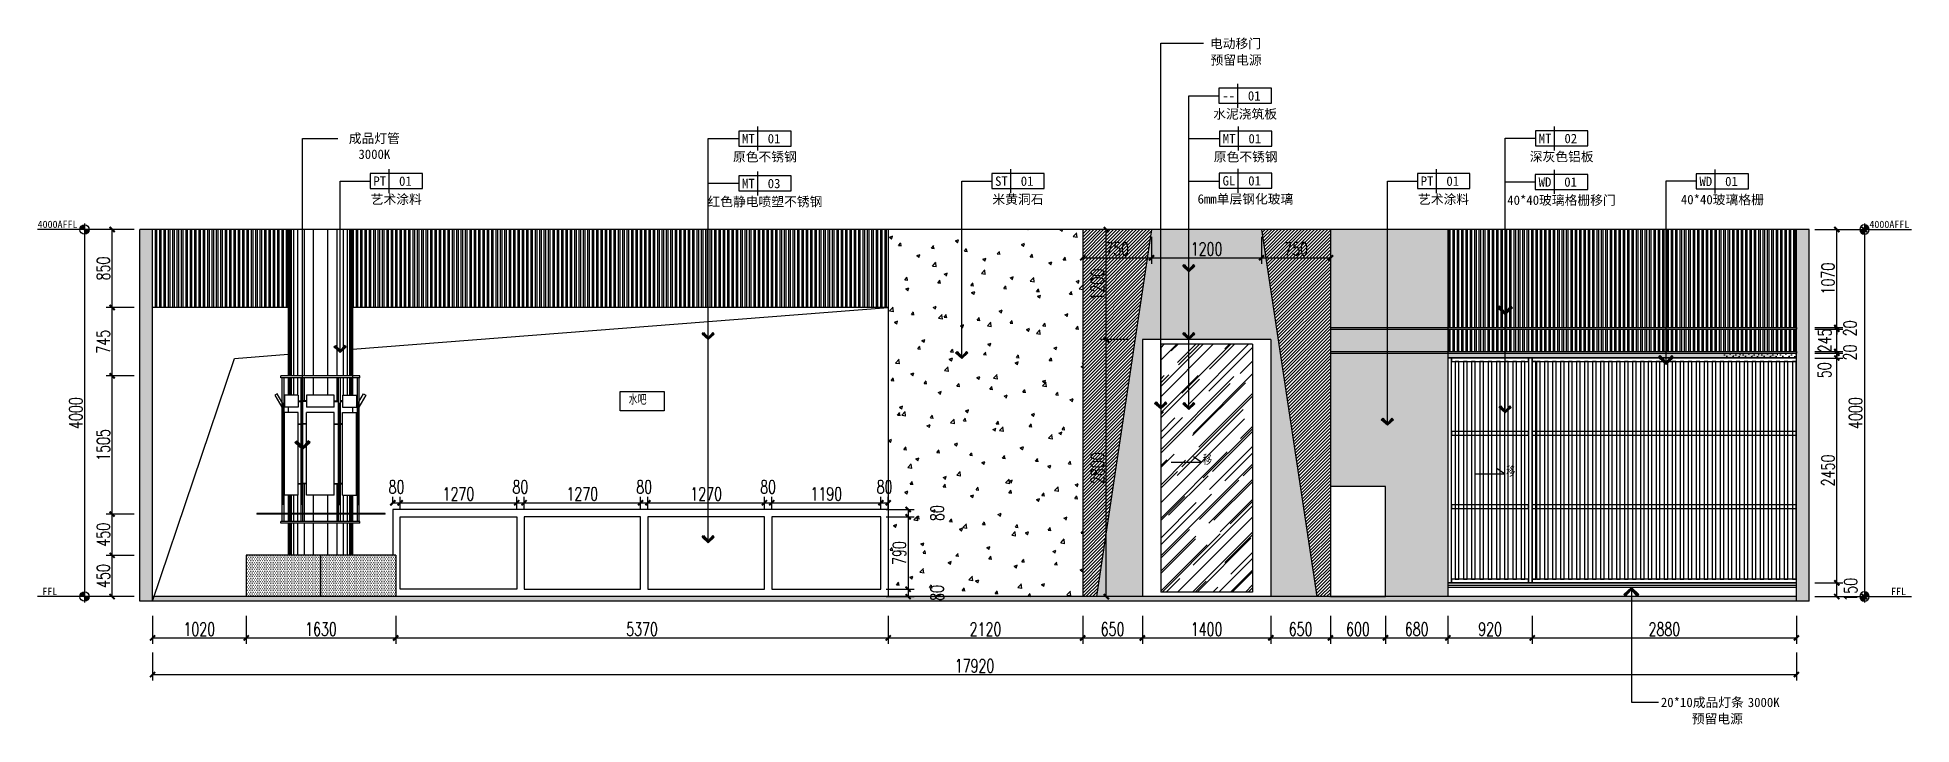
# Model space of a CAD drawing. Header units: millimetres. Extents: x 5625199 to 7433318, y -3316392 to -2552493.
# Drawn here: x 6036885 to 6057313, y -2677916 to -2670431 of the extents above; entities that cross this region are included whole.
import ezdxf
from ezdxf.enums import TextEntityAlignment as Align

# ---------------------------------------------------------------- set-up
doc = ezdxf.new("R2010")
doc.units = ezdxf.units.MM
doc.set_wipeout_variables(frame=1)
doc.header["$PDMODE"] = 35
doc.header["$PDSIZE"] = -10
doc.linetypes.add('M-CENTER', pattern=[11.25, 7.5, -1.25, 1.25, -1.25])
for name, color, linetype in [('155', 155, 'Continuous'), ('DIM', 7, 'Continuous'), ('PL-固定家具', 155, 'Continuous'), ('PL-天花', 30, 'Continuous'), ('PL-文字标注', 2, 'Continuous')]:
    doc.layers.add(name, color=color, linetype=linetype)
doc.styles.add('03.YBC-宋体2.5', font='', dxfattribs={"width": 0.8, "height": 2.5})
doc.styles.add('dop-S', font='')
doc.styles.add('XZC', font='SIMPLEX.SHX', dxfattribs={"width": 0.7, "bigfont": 'hztxt.shx'})
doc.styles.add('宋体', font='', dxfattribs={"width": 0.7})
doc.styles.add('标注-尺寸', font='simplex.shx', dxfattribs={"width": 0.7})
doc.styles.get('03.YBC-宋体2.5').set_extended_font_data('SimSun')
doc.styles.get('dop-S').set_extended_font_data('SimSun')
doc.styles.get('宋体').set_extended_font_data('SimSun')
doc.linetypes.add('LED_LINE', pattern='A,12.7,-5.08,["LED",XZC,S=2.54,R=0,X=-2.54,Y=-1.27],-6.35', length=24.13)
doc.dimstyles.new('90', dxfattribs={"dimscale": 0.9, "dimtxt": 150, "dimasz": 50, "dimexe": 120, "dimexo": 150, "dimgap": 30, "dimtad": 1, "dimdec": 0, "dimrnd": 5, "dimdsep": 46, "dimtxsty": '标注-尺寸', "dimblk": 'ARCHTICK', "dimcen": 0.2, "dimclrd": 8, "dimclre": 8, "dimclrt": 2, "dimadec": 0, "dimazin": 0, "dimtfac": 1, "dimtdec": 0, "dimtmove": 2, "dimatfit": 3, "dimldrblk": 'ccccc', "dimfxl": 300, "dimfxlon": 1, "dimtolj": 1, "dimtzin": 0, "dimarcsym": 0})
doc.dimstyles.new('副本 100', dxfattribs={"dimscale": 0.8, "dimtxt": 180, "dimasz": 70, "dimexe": 80, "dimexo": 100, "dimgap": 30, "dimtad": 1, "dimdec": 0, "dimrnd": 5, "dimdsep": 46, "dimtxsty": '标注-尺寸', "dimblk": 'ARCHTICK', "dimcen": 0.2, "dimdle": 5, "dimclrd": 8, "dimclre": 8, "dimclrt": 2, "dimadec": 0, "dimazin": 0, "dimtfac": 1, "dimtdec": 0, "dimtmove": 2, "dimatfit": 3, "dimldrblk": 'ccccc', "dimfxl": 300, "dimfxlon": 1, "dimtolj": 1, "dimtzin": 0, "dimarcsym": 0})
pattern_1 = [(90, (273402.825, -417409.755), (-47.625, 3e-15), []), (90, (273418.7, -417393.88), (-47.625, 3e-15), [])]

msp = doc.modelspace()

# ---------------------------------------------------------------- texts
at = {"color": 3, "linetype": 'ByBlock', "ltscale": 10, "char_height": 100, "width": 20529.6213, "attachment_point": 1, "style": '宋体'}
for insert in [(6049590.12, -2674977.74), (6052895.25, -2675105.97)]:
    msp.add_mtext('移', dxfattribs=dict(at, insert=insert))
at = {"color": 50, "style": '03.YBC-宋体2.5', "flags": 8}
for tag, p in [('电动移门', (6049944.08, -2670496.63)), ('预留电源', (6049950.88, -2670675.84)), ('成品灯管', (6040557.18, -2671528.99)), ('3000K', (6040557.18, -2671702.51)), ('20*10成品灯条', (6055033.06, -2677674.8)), ('3000K', (6055701.96, -2677675.07)), ('预留电源', (6055196.81, -2677854.01))]:
    msp.add_attdef(tag, text='材料名称', height=102.06, dxfattribs=at).set_placement(p, align=Align.MIDDLE_CENTER)

# ---------------------------------------------------------------- blocks, each defined once
blk = doc.blocks.new('_ArchTick')
at = {"color": 0, "linetype": 'ByBlock', "const_width": 0.4}
blk.add_lwpolyline([(-0.5, -0.5), (0.5, 0.5)], dxfattribs=at)
blk = doc.blocks.new('*D221')
at = {"layer": '155', "color": 8, "lineweight": -2, "ltscale": 500, "transparency": 16777216}
for p, q in [((6038139, -2676733), (6038139, -2677037)), ((6039160, -2676733), (6039160, -2677037)), ((6038135, -2676973), (6039164, -2676973))]:
    blk.add_line(p, q, dxfattribs=at)
at = {"layer": 'Defpoints', "color": 0, "transparency": 16777216}
for p in [(6038139, -2676523), (6039160, -2676523), (6039160, -2676973)]:
    blk.add_point(p, dxfattribs=at)
at = {"layer": '155', "color": 8, "linetype": 'ByBlock', "lineweight": -2, "transparency": 16777216, "xscale": 56, "yscale": 56, "zscale": 56, "rotation": 180}
blk.add_blockref('_ArchTick', (6038139, -2676973), dxfattribs=at)
at = {"layer": '155', "color": 8, "linetype": 'ByBlock', "lineweight": -2, "transparency": 16777216, "xscale": 56, "yscale": 56, "zscale": 56}
blk.add_blockref('_ArchTick', (6039160, -2676973), dxfattribs=at)
at = {"layer": '155', "color": 2, "ltscale": 500, "transparency": 16777216, "insert": (6038649, -2676877), "char_height": 144, "attachment_point": 5, "style": '标注-尺寸'}
blk.add_mtext('\\A1;1020', dxfattribs=at)
blk = doc.blocks.new('ccccc')
h = blk.add_hatch(color=44)
h.dxf.hatch_style = 1
h.paths.add_polyline_path([(-1.71, -1.12), (-1.35, -1.47), (0, 0), (-1.35, 1.47), (-1.71, 1.12), (-0.42, 0)])
at = {"color": 44}
for p, q in [((-0.42, 0), (-5.07, 0)), ((-1.35, 1.47), (-1.71, 1.12)), ((-1.71, 1.12), (-0.42, 0)), ((-1.71, -1.12), (-0.42, 0)), ((0, 0), (-1.35, 1.47)), ((0, 0), (-1.35, -1.47)), ((-1.35, -1.47), (-1.71, -1.12))]:
    blk.add_line(p, q, dxfattribs=at)
blk = doc.blocks.new('*D222')
at = {"layer": '155', "color": 8, "lineweight": -2, "ltscale": 500, "transparency": 16777216}
for p, q in [((6039160, -2676733), (6039160, -2677037)), ((6040790, -2676733), (6040790, -2677037)), ((6039156, -2676973), (6040794, -2676973))]:
    blk.add_line(p, q, dxfattribs=at)
at = {"layer": 'Defpoints', "color": 0, "transparency": 16777216}
for p in [(6039160, -2676523), (6040790, -2676523), (6040790, -2676973)]:
    blk.add_point(p, dxfattribs=at)
at = {"layer": '155', "color": 8, "linetype": 'ByBlock', "lineweight": -2, "transparency": 16777216, "xscale": 56, "yscale": 56, "zscale": 56, "rotation": 180}
blk.add_blockref('_ArchTick', (6039160, -2676973), dxfattribs=at)
at = {"layer": '155', "color": 8, "linetype": 'ByBlock', "lineweight": -2, "transparency": 16777216, "xscale": 56, "yscale": 56, "zscale": 56}
blk.add_blockref('_ArchTick', (6040790, -2676973), dxfattribs=at)
at = {"layer": '155', "color": 2, "ltscale": 500, "transparency": 16777216, "insert": (6039975, -2676877), "char_height": 144, "attachment_point": 5, "style": '标注-尺寸'}
blk.add_mtext('\\A1;1630', dxfattribs=at)
blk = doc.blocks.new('*D223')
at = {"layer": '155', "color": 8, "lineweight": -2, "ltscale": 500, "transparency": 16777216}
for p, q in [((6040790, -2676733), (6040790, -2677037)), ((6046159, -2676733), (6046159, -2677037)), ((6040786, -2676973), (6046163, -2676973))]:
    blk.add_line(p, q, dxfattribs=at)
at = {"layer": 'Defpoints', "color": 0, "transparency": 16777216}
for p in [(6040790, -2676523), (6046159, -2676523), (6046159, -2676973)]:
    blk.add_point(p, dxfattribs=at)
at = {"layer": '155', "color": 8, "linetype": 'ByBlock', "lineweight": -2, "transparency": 16777216, "xscale": 56, "yscale": 56, "zscale": 56, "rotation": 180}
blk.add_blockref('_ArchTick', (6040790, -2676973), dxfattribs=at)
at = {"layer": '155', "color": 8, "linetype": 'ByBlock', "lineweight": -2, "transparency": 16777216, "xscale": 56, "yscale": 56, "zscale": 56}
blk.add_blockref('_ArchTick', (6046159, -2676973), dxfattribs=at)
at = {"layer": '155', "color": 2, "ltscale": 500, "transparency": 16777216, "insert": (6043475, -2676877), "char_height": 144, "attachment_point": 5, "style": '标注-尺寸'}
blk.add_mtext('\\A1;5370', dxfattribs=at)
blk = doc.blocks.new('*D224')
at = {"layer": '155', "color": 8, "lineweight": -2, "ltscale": 500, "transparency": 16777216}
for p, q in [((6046159, -2676733), (6046159, -2677037)), ((6048279, -2676733), (6048279, -2677037)), ((6046155, -2676973), (6048283, -2676973))]:
    blk.add_line(p, q, dxfattribs=at)
at = {"layer": 'Defpoints', "color": 0, "transparency": 16777216}
for p in [(6046159, -2676523), (6048279, -2676523), (6048279, -2676973)]:
    blk.add_point(p, dxfattribs=at)
at = {"layer": '155', "color": 8, "linetype": 'ByBlock', "lineweight": -2, "transparency": 16777216, "xscale": 56, "yscale": 56, "zscale": 56, "rotation": 180}
blk.add_blockref('_ArchTick', (6046159, -2676973), dxfattribs=at)
at = {"layer": '155', "color": 8, "linetype": 'ByBlock', "lineweight": -2, "transparency": 16777216, "xscale": 56, "yscale": 56, "zscale": 56}
blk.add_blockref('_ArchTick', (6048279, -2676973), dxfattribs=at)
at = {"layer": '155', "color": 2, "ltscale": 500, "transparency": 16777216, "insert": (6047219, -2676877), "char_height": 144, "attachment_point": 5, "style": '标注-尺寸'}
blk.add_mtext('\\A1;2120', dxfattribs=at)
blk = doc.blocks.new('*D225')
at = {"layer": '155', "color": 8, "lineweight": -2, "ltscale": 500, "transparency": 16777216}
for p, q in [((6048279, -2676733), (6048279, -2677037)), ((6048929, -2676733), (6048929, -2677037)), ((6048275, -2676973), (6048933, -2676973))]:
    blk.add_line(p, q, dxfattribs=at)
at = {"layer": 'Defpoints', "color": 0, "transparency": 16777216}
for p in [(6048279, -2676523), (6048929, -2676523), (6048929, -2676973)]:
    blk.add_point(p, dxfattribs=at)
at = {"layer": '155', "color": 8, "linetype": 'ByBlock', "lineweight": -2, "transparency": 16777216, "xscale": 56, "yscale": 56, "zscale": 56, "rotation": 180}
blk.add_blockref('_ArchTick', (6048279, -2676973), dxfattribs=at)
at = {"layer": '155', "color": 8, "linetype": 'ByBlock', "lineweight": -2, "transparency": 16777216, "xscale": 56, "yscale": 56, "zscale": 56}
blk.add_blockref('_ArchTick', (6048929, -2676973), dxfattribs=at)
at = {"layer": '155', "color": 2, "ltscale": 500, "transparency": 16777216, "insert": (6048604, -2676877), "char_height": 144, "attachment_point": 5, "style": '标注-尺寸'}
blk.add_mtext('\\A1;650', dxfattribs=at)
blk = doc.blocks.new('*D226')
at = {"layer": '155', "color": 8, "lineweight": -2, "ltscale": 500, "transparency": 16777216}
for p, q in [((6048929, -2676733), (6048929, -2677037)), ((6050329, -2676733), (6050329, -2677037)), ((6048925, -2676973), (6050333, -2676973))]:
    blk.add_line(p, q, dxfattribs=at)
at = {"layer": 'Defpoints', "color": 0, "transparency": 16777216}
for p in [(6048929, -2676523), (6050329, -2676523), (6050329, -2676973)]:
    blk.add_point(p, dxfattribs=at)
at = {"layer": '155', "color": 8, "linetype": 'ByBlock', "lineweight": -2, "transparency": 16777216, "xscale": 56, "yscale": 56, "zscale": 56, "rotation": 180}
blk.add_blockref('_ArchTick', (6048929, -2676973), dxfattribs=at)
at = {"layer": '155', "color": 8, "linetype": 'ByBlock', "lineweight": -2, "transparency": 16777216, "xscale": 56, "yscale": 56, "zscale": 56}
blk.add_blockref('_ArchTick', (6050329, -2676973), dxfattribs=at)
at = {"layer": '155', "color": 2, "ltscale": 500, "transparency": 16777216, "insert": (6049629, -2676877), "char_height": 144, "attachment_point": 5, "style": '标注-尺寸'}
blk.add_mtext('\\A1;1400', dxfattribs=at)
blk = doc.blocks.new('*D227')
at = {"layer": '155', "color": 8, "lineweight": -2, "ltscale": 500, "transparency": 16777216}
for p, q in [((6050329, -2676733), (6050329, -2677037)), ((6050979, -2676733), (6050979, -2677037)), ((6050325, -2676973), (6050983, -2676973))]:
    blk.add_line(p, q, dxfattribs=at)
at = {"layer": 'Defpoints', "color": 0, "transparency": 16777216}
for p in [(6050329, -2676523), (6050979, -2676523), (6050979, -2676973)]:
    blk.add_point(p, dxfattribs=at)
at = {"layer": '155', "color": 8, "linetype": 'ByBlock', "lineweight": -2, "transparency": 16777216, "xscale": 56, "yscale": 56, "zscale": 56, "rotation": 180}
blk.add_blockref('_ArchTick', (6050329, -2676973), dxfattribs=at)
at = {"layer": '155', "color": 8, "linetype": 'ByBlock', "lineweight": -2, "transparency": 16777216, "xscale": 56, "yscale": 56, "zscale": 56}
blk.add_blockref('_ArchTick', (6050979, -2676973), dxfattribs=at)
at = {"layer": '155', "color": 2, "ltscale": 500, "transparency": 16777216, "insert": (6050654, -2676877), "char_height": 144, "attachment_point": 5, "style": '标注-尺寸'}
blk.add_mtext('\\A1;650', dxfattribs=at)
blk = doc.blocks.new('*D228')
at = {"layer": '155', "color": 8, "lineweight": -2, "ltscale": 500, "transparency": 16777216}
for p, q in [((6050979, -2676733), (6050979, -2677037)), ((6051579, -2676733), (6051579, -2677037)), ((6050975, -2676973), (6051583, -2676973))]:
    blk.add_line(p, q, dxfattribs=at)
at = {"layer": 'Defpoints', "color": 0, "transparency": 16777216}
for p in [(6050979, -2676523), (6051579, -2676523), (6051579, -2676973)]:
    blk.add_point(p, dxfattribs=at)
at = {"layer": '155', "color": 8, "linetype": 'ByBlock', "lineweight": -2, "transparency": 16777216, "xscale": 56, "yscale": 56, "zscale": 56, "rotation": 180}
blk.add_blockref('_ArchTick', (6050979, -2676973), dxfattribs=at)
at = {"layer": '155', "color": 8, "linetype": 'ByBlock', "lineweight": -2, "transparency": 16777216, "xscale": 56, "yscale": 56, "zscale": 56}
blk.add_blockref('_ArchTick', (6051579, -2676973), dxfattribs=at)
at = {"layer": '155', "color": 2, "ltscale": 500, "transparency": 16777216, "insert": (6051279, -2676877), "char_height": 144, "attachment_point": 5, "style": '标注-尺寸'}
blk.add_mtext('\\A1;600', dxfattribs=at)
blk = doc.blocks.new('*D229')
at = {"layer": '155', "color": 8, "lineweight": -2, "ltscale": 500, "transparency": 16777216}
for p, q in [((6051579, -2676733), (6051579, -2677037)), ((6052259, -2676733), (6052259, -2677037)), ((6051575, -2676973), (6052263, -2676973))]:
    blk.add_line(p, q, dxfattribs=at)
at = {"layer": 'Defpoints', "color": 0, "transparency": 16777216}
for p in [(6052259, -2676423), (6051579, -2676523), (6052259, -2676973)]:
    blk.add_point(p, dxfattribs=at)
at = {"layer": '155', "color": 8, "linetype": 'ByBlock', "lineweight": -2, "transparency": 16777216, "xscale": 56, "yscale": 56, "zscale": 56, "rotation": 180}
blk.add_blockref('_ArchTick', (6051579, -2676973), dxfattribs=at)
at = {"layer": '155', "color": 8, "linetype": 'ByBlock', "lineweight": -2, "transparency": 16777216, "xscale": 56, "yscale": 56, "zscale": 56}
blk.add_blockref('_ArchTick', (6052259, -2676973), dxfattribs=at)
at = {"layer": '155', "color": 2, "ltscale": 500, "transparency": 16777216, "insert": (6051919, -2676877), "char_height": 144, "attachment_point": 5, "style": '标注-尺寸'}
blk.add_mtext('\\A1;680', dxfattribs=at)
blk = doc.blocks.new('*D230')
at = {"layer": '155', "color": 8, "lineweight": -2, "ltscale": 500, "transparency": 16777216}
for p, q in [((6052259, -2676733), (6052259, -2677037)), ((6053179, -2676733), (6053179, -2677037)), ((6052255, -2676973), (6053183, -2676973))]:
    blk.add_line(p, q, dxfattribs=at)
at = {"layer": 'Defpoints', "color": 0, "transparency": 16777216}
for p in [(6052259, -2676423), (6053179, -2676373), (6053179, -2676973)]:
    blk.add_point(p, dxfattribs=at)
at = {"layer": '155', "color": 8, "linetype": 'ByBlock', "lineweight": -2, "transparency": 16777216, "xscale": 56, "yscale": 56, "zscale": 56, "rotation": 180}
blk.add_blockref('_ArchTick', (6052259, -2676973), dxfattribs=at)
at = {"layer": '155', "color": 8, "linetype": 'ByBlock', "lineweight": -2, "transparency": 16777216, "xscale": 56, "yscale": 56, "zscale": 56}
blk.add_blockref('_ArchTick', (6053179, -2676973), dxfattribs=at)
at = {"layer": '155', "color": 2, "ltscale": 500, "transparency": 16777216, "insert": (6052719, -2676877), "char_height": 144, "attachment_point": 5, "style": '标注-尺寸'}
blk.add_mtext('\\A1;920', dxfattribs=at)
blk = doc.blocks.new('*D231')
at = {"layer": '155', "color": 8, "lineweight": -2, "ltscale": 500, "transparency": 16777216}
for p, q in [((6053179, -2676733), (6053179, -2677037)), ((6056059, -2676733), (6056059, -2677037)), ((6053175, -2676973), (6056063, -2676973))]:
    blk.add_line(p, q, dxfattribs=at)
at = {"layer": 'Defpoints', "color": 0, "transparency": 16777216}
for p in [(6053179, -2676373), (6056059, -2676423), (6056059, -2676973)]:
    blk.add_point(p, dxfattribs=at)
at = {"layer": '155', "color": 8, "linetype": 'ByBlock', "lineweight": -2, "transparency": 16777216, "xscale": 56, "yscale": 56, "zscale": 56, "rotation": 180}
blk.add_blockref('_ArchTick', (6053179, -2676973), dxfattribs=at)
at = {"layer": '155', "color": 8, "linetype": 'ByBlock', "lineweight": -2, "transparency": 16777216, "xscale": 56, "yscale": 56, "zscale": 56}
blk.add_blockref('_ArchTick', (6056059, -2676973), dxfattribs=at)
at = {"layer": '155', "color": 2, "ltscale": 500, "transparency": 16777216, "insert": (6054619, -2676877), "char_height": 144, "attachment_point": 5, "style": '标注-尺寸'}
blk.add_mtext('\\A1;2880', dxfattribs=at)
blk = doc.blocks.new('*D367')
at = {"layer": '155', "color": 8, "lineweight": -2, "ltscale": 500, "transparency": 16777216}
for p, q in [((6038139, -2677133), (6038139, -2677437)), ((6056059, -2677133), (6056059, -2677437)), ((6038135, -2677373), (6056063, -2677373))]:
    blk.add_line(p, q, dxfattribs=at)
at = {"layer": 'Defpoints', "color": 0, "transparency": 16777216}
for p in [(6038139, -2676573), (6056059, -2676523), (6056059, -2677373)]:
    blk.add_point(p, dxfattribs=at)
at = {"layer": '155', "color": 8, "linetype": 'ByBlock', "lineweight": -2, "transparency": 16777216, "xscale": 56, "yscale": 56, "zscale": 56, "rotation": 180}
blk.add_blockref('_ArchTick', (6038139, -2677373), dxfattribs=at)
at = {"layer": '155', "color": 8, "linetype": 'ByBlock', "lineweight": -2, "transparency": 16777216, "xscale": 56, "yscale": 56, "zscale": 56}
blk.add_blockref('_ArchTick', (6056059, -2677373), dxfattribs=at)
at = {"layer": '155', "color": 2, "ltscale": 500, "transparency": 16777216, "insert": (6047099, -2677277), "char_height": 144, "attachment_point": 5, "style": '标注-尺寸'}
blk.add_mtext('\\A1;17920', dxfattribs=at)
blk = doc.blocks.new('子标高')
h = blk.add_hatch(color=256)
edge = h.paths.add_edge_path()
edge.add_arc((-600, 0), 51, 89.7288, 180.2712, ccw=False)
edge.add_line((-600, 51), (-600, 0))
edge.add_line((-600, 0), (-651, 0))
edge = h.paths.add_edge_path()
edge.add_arc((-600, 0), 51, -90.2712, 0.2712, ccw=False)
edge.add_line((-600, -51), (-600, 0))
edge.add_line((-600, 0), (-549, 0))
at = {"linetype": 'M-CENTER', "ltscale": 0.5}
blk.add_line((-710, 0), (-1114, 0), dxfattribs=at)
for p, q in [((-200, 0), (-710, 0)), ((-600, 64), (-600, -64))]:
    blk.add_line(p, q)
at = {"color": 5}
blk.add_circle((-600, 0), 51.2, dxfattribs=at)
at = {"style": 'dop-S'}
blk.add_attdef('标高', (-1232, 16), '', height=100, dxfattribs=at)
blk = doc.blocks.new('母标高')
h = blk.add_hatch(color=256)
edge = h.paths.add_edge_path()
edge.add_arc((-600, 0), 51, 89.7288, 180.2712, ccw=False)
edge.add_line((-600, 51), (-600, 0))
edge.add_line((-600, 0), (-651, 0))
edge = h.paths.add_edge_path()
edge.add_arc((-600, 0), 51, -90.2712, 0.2712, ccw=False)
edge.add_line((-600, -51), (-600, 0))
edge.add_line((-600, 0), (-549, 0))
at = {"linetype": 'M-CENTER', "ltscale": 0.5}
blk.add_line((-710, 0), (-1114, 0), dxfattribs=at)
for p, q in [((-200, 0), (-710, 0)), ((-600, 64), (-600, -64))]:
    blk.add_line(p, q)
at = {"color": 5}
blk.add_circle((-600, 0), 51.2, dxfattribs=at)
at = {"style": 'dop-S'}
blk.add_attdef('标高', (-1104, 16), '', height=100, dxfattribs=at)
blk = doc.blocks.new('*D431')
at = {"layer": '155', "color": 8, "lineweight": -2, "ltscale": 500, "transparency": 16777216}
for p, q in [((6037939, -2676073), (6037635, -2676073)), ((6037699, -2676527), (6037699, -2676069)), ((6037939, -2676523), (6037635, -2676523))]:
    blk.add_line(p, q, dxfattribs=at)
at = {"layer": 'Defpoints', "color": 0, "transparency": 16777216}
for p in [(6037699, -2676073), (6039160, -2676073), (6039068, -2676523)]:
    blk.add_point(p, dxfattribs=at)
at = {"layer": '155', "color": 8, "linetype": 'ByBlock', "lineweight": -2, "transparency": 16777216, "xscale": 56, "yscale": 56, "zscale": 56}
for p, rotation in [((6037699, -2676073), 90), ((6037699, -2676523), 270)]:
    blk.add_blockref('_ArchTick', p, dxfattribs=dict(at, rotation=rotation))
at = {"layer": '155', "color": 2, "ltscale": 500, "transparency": 16777216, "insert": (6037603, -2676298), "char_height": 144, "attachment_point": 5, "rotation": 90, "style": '标注-尺寸'}
blk.add_mtext('\\A1;450', dxfattribs=at)
blk = doc.blocks.new('*D432')
at = {"layer": '155', "color": 8, "lineweight": -2, "ltscale": 500, "transparency": 16777216}
for p, q in [((6037939, -2675623), (6037635, -2675623)), ((6037699, -2676077), (6037699, -2675619)), ((6037939, -2676073), (6037635, -2676073))]:
    blk.add_line(p, q, dxfattribs=at)
at = {"layer": 'Defpoints', "color": 0, "transparency": 16777216}
for p in [(6037699, -2675623), (6039275, -2675623), (6039160, -2676073)]:
    blk.add_point(p, dxfattribs=at)
at = {"layer": '155', "color": 8, "linetype": 'ByBlock', "lineweight": -2, "transparency": 16777216, "xscale": 56, "yscale": 56, "zscale": 56}
for p, rotation in [((6037699, -2675623), 90), ((6037699, -2676073), 270)]:
    blk.add_blockref('_ArchTick', p, dxfattribs=dict(at, rotation=rotation))
at = {"layer": '155', "color": 2, "ltscale": 500, "transparency": 16777216, "insert": (6037603, -2675848), "char_height": 144, "attachment_point": 5, "rotation": 90, "style": '标注-尺寸'}
blk.add_mtext('\\A1;450', dxfattribs=at)
blk = doc.blocks.new('*D433')
at = {"layer": '155', "color": 8, "lineweight": -2, "ltscale": 500, "transparency": 16777216}
for p, q in [((6037939, -2674118), (6037635, -2674118)), ((6037699, -2675627), (6037699, -2674114)), ((6037939, -2675623), (6037635, -2675623))]:
    blk.add_line(p, q, dxfattribs=at)
at = {"layer": 'Defpoints', "color": 0, "transparency": 16777216}
for p in [(6037699, -2674118), (6039676, -2674118), (6039275, -2675623)]:
    blk.add_point(p, dxfattribs=at)
at = {"layer": '155', "color": 8, "linetype": 'ByBlock', "lineweight": -2, "transparency": 16777216, "xscale": 56, "yscale": 56, "zscale": 56}
for p, rotation in [((6037699, -2674118), 90), ((6037699, -2675623), 270)]:
    blk.add_blockref('_ArchTick', p, dxfattribs=dict(at, rotation=rotation))
at = {"layer": '155', "color": 2, "ltscale": 500, "transparency": 16777216, "insert": (6037603, -2674870), "char_height": 144, "attachment_point": 5, "rotation": 90, "style": '标注-尺寸'}
blk.add_mtext('\\A1;1505', dxfattribs=at)
blk = doc.blocks.new('*D434')
at = {"layer": '155', "color": 8, "lineweight": -2, "ltscale": 500, "transparency": 16777216}
for p, q in [((6037939, -2673373), (6037635, -2673373)), ((6037699, -2674122), (6037699, -2673369)), ((6037939, -2674118), (6037635, -2674118))]:
    blk.add_line(p, q, dxfattribs=at)
at = {"layer": 'Defpoints', "color": 0, "transparency": 16777216}
for p in [(6037699, -2673373), (6039318, -2673373), (6039676, -2674118)]:
    blk.add_point(p, dxfattribs=at)
at = {"layer": '155', "color": 8, "linetype": 'ByBlock', "lineweight": -2, "transparency": 16777216, "xscale": 56, "yscale": 56, "zscale": 56}
for p, rotation in [((6037699, -2673373), 90), ((6037699, -2674118), 270)]:
    blk.add_blockref('_ArchTick', p, dxfattribs=dict(at, rotation=rotation))
at = {"layer": '155', "color": 2, "ltscale": 500, "transparency": 16777216, "insert": (6037603, -2673745), "char_height": 144, "attachment_point": 5, "rotation": 90, "style": '标注-尺寸'}
blk.add_mtext('\\A1;745', dxfattribs=at)
blk = doc.blocks.new('*D435')
at = {"layer": '155', "color": 8, "lineweight": -2, "ltscale": 500, "transparency": 16777216}
for p, q in [((6037939, -2672523), (6037635, -2672523)), ((6037699, -2673377), (6037699, -2672519)), ((6037939, -2673373), (6037635, -2673373))]:
    blk.add_line(p, q, dxfattribs=at)
at = {"layer": 'Defpoints', "color": 0, "transparency": 16777216}
for p in [(6037699, -2672523), (6038986, -2672523), (6039318, -2673373)]:
    blk.add_point(p, dxfattribs=at)
at = {"layer": '155', "color": 8, "linetype": 'ByBlock', "lineweight": -2, "transparency": 16777216, "xscale": 56, "yscale": 56, "zscale": 56}
for p, rotation in [((6037699, -2672523), 90), ((6037699, -2673373), 270)]:
    blk.add_blockref('_ArchTick', p, dxfattribs=dict(at, rotation=rotation))
at = {"layer": '155', "color": 2, "ltscale": 500, "transparency": 16777216, "insert": (6037603, -2672948), "char_height": 144, "attachment_point": 5, "rotation": 90, "style": '标注-尺寸'}
blk.add_mtext('\\A1;850', dxfattribs=at)
blk = doc.blocks.new('*D436')
at = {"layer": '155', "color": 8, "lineweight": -2, "ltscale": 500, "transparency": 16777216}
for p, q in [((6037639, -2672523), (6037335, -2672523)), ((6037399, -2672519), (6037399, -2676527)), ((6037639, -2676523), (6037335, -2676523))]:
    blk.add_line(p, q, dxfattribs=at)
at = {"layer": 'Defpoints', "color": 0, "transparency": 16777216}
for p in [(6038986, -2672523), (6037399, -2676523), (6038795, -2676523)]:
    blk.add_point(p, dxfattribs=at)
at = {"layer": '155', "color": 8, "linetype": 'ByBlock', "lineweight": -2, "transparency": 16777216, "xscale": 56, "yscale": 56, "zscale": 56}
for p, rotation in [((6037399, -2672523), 90), ((6037399, -2676523), 270)]:
    blk.add_blockref('_ArchTick', p, dxfattribs=dict(at, rotation=rotation))
at = {"layer": '155', "color": 2, "ltscale": 500, "transparency": 16777216, "insert": (6037303, -2674523), "char_height": 144, "attachment_point": 5, "rotation": 90, "style": '标注-尺寸'}
blk.add_mtext('\\A1;4000', dxfattribs=at)
blk = doc.blocks.new('*D437')
at = {"layer": '155', "color": 8, "lineweight": -2, "ltscale": 500, "transparency": 16777216}
for p, q in [((6048776, -2673723), (6048472, -2673723)), ((6048536, -2676527), (6048536, -2673719)), ((6048776, -2676523), (6048472, -2676523))]:
    blk.add_line(p, q, dxfattribs=at)
at = {"layer": 'Defpoints', "color": 0, "transparency": 16777216}
for p in [(6048536, -2673723), (6049396, -2673723), (6049527, -2676523)]:
    blk.add_point(p, dxfattribs=at)
at = {"layer": '155', "color": 8, "linetype": 'ByBlock', "lineweight": -2, "transparency": 16777216, "xscale": 56, "yscale": 56, "zscale": 56}
for p, rotation in [((6048536, -2673723), 90), ((6048536, -2676523), 270)]:
    blk.add_blockref('_ArchTick', p, dxfattribs=dict(at, rotation=rotation))
at = {"layer": '155', "color": 2, "ltscale": 500, "transparency": 16777216, "insert": (6048440, -2675123), "char_height": 144, "attachment_point": 5, "rotation": 90, "style": '标注-尺寸'}
blk.add_mtext('\\A1;2800', dxfattribs=at)
blk = doc.blocks.new('*D438')
at = {"layer": '155', "color": 8, "lineweight": -2, "ltscale": 500, "transparency": 16777216}
for p, q in [((6048776, -2672523), (6048472, -2672523)), ((6048536, -2673727), (6048536, -2672519)), ((6048776, -2673723), (6048472, -2673723))]:
    blk.add_line(p, q, dxfattribs=at)
at = {"layer": 'Defpoints', "color": 0, "transparency": 16777216}
for p in [(6048536, -2672523), (6049241, -2672523), (6049396, -2673723)]:
    blk.add_point(p, dxfattribs=at)
at = {"layer": '155', "color": 8, "linetype": 'ByBlock', "lineweight": -2, "transparency": 16777216, "xscale": 56, "yscale": 56, "zscale": 56}
for p, rotation in [((6048536, -2672523), 90), ((6048536, -2673723), 270)]:
    blk.add_blockref('_ArchTick', p, dxfattribs=dict(at, rotation=rotation))
at = {"layer": '155', "color": 2, "ltscale": 500, "transparency": 16777216, "insert": (6048440, -2673123), "char_height": 144, "attachment_point": 5, "rotation": 90, "style": '标注-尺寸'}
blk.add_mtext('\\A1;1200', dxfattribs=at)
blk = doc.blocks.new('*D439')
at = {"layer": '155', "color": 8, "lineweight": -2, "ltscale": 500, "transparency": 16777216}
for p, q in [((6056259, -2676373), (6056563, -2676373)), ((6056499, -2676527), (6056499, -2676369)), ((6056259, -2676523), (6056563, -2676523))]:
    blk.add_line(p, q, dxfattribs=at)
at = {"layer": 'Defpoints', "color": 0, "transparency": 16777216}
for p in [(6055822, -2676373), (6056499, -2676373), (6055822, -2676523)]:
    blk.add_point(p, dxfattribs=at)
at = {"layer": '155', "color": 8, "linetype": 'ByBlock', "lineweight": -2, "transparency": 16777216, "xscale": 56, "yscale": 56, "zscale": 56}
for p, rotation in [((6056499, -2676373), 90), ((6056499, -2676523), 270)]:
    blk.add_blockref('_ArchTick', p, dxfattribs=dict(at, rotation=rotation))
at = {"layer": '155', "color": 2, "ltscale": 500, "transparency": 16777216, "insert": (6056650, -2676448), "char_height": 144, "attachment_point": 5, "rotation": 90, "style": '标注-尺寸'}
blk.add_mtext('\\A1;150', dxfattribs=at)
blk = doc.blocks.new('*D440')
at = {"layer": '155', "color": 8, "lineweight": -2, "ltscale": 500, "transparency": 16777216}
for p, q in [((6056259, -2673923), (6056563, -2673923)), ((6056499, -2676377), (6056499, -2673919)), ((6056259, -2676373), (6056563, -2676373))]:
    blk.add_line(p, q, dxfattribs=at)
at = {"layer": 'Defpoints', "color": 0, "transparency": 16777216}
for p in [(6055959, -2673923), (6056499, -2673923), (6055822, -2676373)]:
    blk.add_point(p, dxfattribs=at)
at = {"layer": '155', "color": 8, "linetype": 'ByBlock', "lineweight": -2, "transparency": 16777216, "xscale": 56, "yscale": 56, "zscale": 56}
for p, rotation in [((6056499, -2673923), 90), ((6056499, -2676373), 270)]:
    blk.add_blockref('_ArchTick', p, dxfattribs=dict(at, rotation=rotation))
at = {"layer": '155', "color": 2, "ltscale": 500, "transparency": 16777216, "insert": (6056403, -2675148), "char_height": 144, "attachment_point": 5, "rotation": 90, "style": '标注-尺寸'}
blk.add_mtext('\\A1;2450', dxfattribs=at)
blk = doc.blocks.new('*D441')
at = {"layer": '155', "color": 8, "lineweight": -2, "ltscale": 500, "transparency": 16777216}
for p, q in [((6056259, -2673871), (6056563, -2673871)), ((6056259, -2673923), (6056563, -2673923)), ((6056499, -2673927), (6056499, -2673867))]:
    blk.add_line(p, q, dxfattribs=at)
at = {"layer": 'Defpoints', "color": 0, "transparency": 16777216}
for p in [(6055959, -2673871), (6055959, -2673923), (6056499, -2673871)]:
    blk.add_point(p, dxfattribs=at)
at = {"layer": '155', "color": 8, "linetype": 'ByBlock', "lineweight": -2, "transparency": 16777216, "xscale": 56, "yscale": 56, "zscale": 56}
for p, rotation in [((6056499, -2673871), 90), ((6056499, -2673923), 270)]:
    blk.add_blockref('_ArchTick', p, dxfattribs=dict(at, rotation=rotation))
at = {"layer": '155', "color": 2, "ltscale": 500, "transparency": 16777216, "insert": (6056364, -2674056), "char_height": 144, "attachment_point": 5, "rotation": 90, "style": '标注-尺寸'}
blk.add_mtext('\\A1;50', dxfattribs=at)
blk = doc.blocks.new('*D442')
at = {"layer": '155', "color": 8, "lineweight": -2, "ltscale": 500, "transparency": 16777216}
for p, q in [((6056499, -2673853), (6056499, -2673797)), ((6056259, -2673853), (6056563, -2673853)), ((6056259, -2673871), (6056563, -2673871)), ((6056499, -2673875), (6056499, -2673849)), ((6056499, -2673871), (6056499, -2673927))]:
    blk.add_line(p, q, dxfattribs=at)
at = {"layer": 'Defpoints', "color": 0, "transparency": 16777216}
for p in [(6055959, -2673853), (6055959, -2673871), (6056499, -2673853)]:
    blk.add_point(p, dxfattribs=at)
at = {"layer": '155', "color": 8, "linetype": 'ByBlock', "lineweight": -2, "transparency": 16777216, "xscale": 56, "yscale": 56, "zscale": 56}
for p, rotation in [((6056499, -2673853), 270), ((6056499, -2673871), 90)]:
    blk.add_blockref('_ArchTick', p, dxfattribs=dict(at, rotation=rotation))
at = {"layer": '155', "color": 2, "ltscale": 500, "transparency": 16777216, "insert": (6056643, -2673862), "char_height": 144, "attachment_point": 5, "rotation": 90, "style": '标注-尺寸'}
blk.add_mtext('\\A1;20', dxfattribs=at)
blk = doc.blocks.new('*D443')
at = {"layer": '155', "color": 8, "lineweight": -2, "ltscale": 500, "transparency": 16777216}
for p, q in [((6056259, -2673609), (6056563, -2673609)), ((6056499, -2673857), (6056499, -2673605)), ((6056259, -2673853), (6056563, -2673853))]:
    blk.add_line(p, q, dxfattribs=at)
at = {"layer": 'Defpoints', "color": 0, "transparency": 16777216}
for p in [(6055959, -2673609), (6056499, -2673609), (6055959, -2673853)]:
    blk.add_point(p, dxfattribs=at)
at = {"layer": '155', "color": 8, "linetype": 'ByBlock', "lineweight": -2, "transparency": 16777216, "xscale": 56, "yscale": 56, "zscale": 56}
for p, rotation in [((6056499, -2673609), 90), ((6056499, -2673853), 270)]:
    blk.add_blockref('_ArchTick', p, dxfattribs=dict(at, rotation=rotation))
at = {"layer": '155', "color": 2, "ltscale": 500, "transparency": 16777216, "insert": (6056367, -2673731), "char_height": 144, "attachment_point": 5, "rotation": 90, "style": '标注-尺寸'}
blk.add_mtext('\\A1;245', dxfattribs=at)
blk = doc.blocks.new('*D444')
at = {"layer": '155', "color": 8, "lineweight": -2, "ltscale": 500, "transparency": 16777216}
for p, q in [((6056259, -2673591), (6056563, -2673591)), ((6056259, -2673609), (6056563, -2673609)), ((6056499, -2673591), (6056499, -2673535)), ((6056499, -2673613), (6056499, -2673587)), ((6056499, -2673609), (6056499, -2673665))]:
    blk.add_line(p, q, dxfattribs=at)
at = {"layer": 'Defpoints', "color": 0, "transparency": 16777216}
for p in [(6055959, -2673591), (6055959, -2673609), (6056499, -2673591)]:
    blk.add_point(p, dxfattribs=at)
at = {"layer": '155', "color": 8, "linetype": 'ByBlock', "lineweight": -2, "transparency": 16777216, "xscale": 56, "yscale": 56, "zscale": 56}
for p, rotation in [((6056499, -2673591), 270), ((6056499, -2673609), 90)]:
    blk.add_blockref('_ArchTick', p, dxfattribs=dict(at, rotation=rotation))
at = {"layer": '155', "color": 2, "ltscale": 500, "transparency": 16777216, "insert": (6056643, -2673600), "char_height": 144, "attachment_point": 5, "rotation": 90, "style": '标注-尺寸'}
blk.add_mtext('\\A1;20', dxfattribs=at)
blk = doc.blocks.new('*D445')
at = {"layer": '155', "color": 8, "lineweight": -2, "ltscale": 500, "transparency": 16777216}
for p, q in [((6056259, -2672523), (6056563, -2672523)), ((6056499, -2673595), (6056499, -2672519)), ((6056259, -2673591), (6056563, -2673591))]:
    blk.add_line(p, q, dxfattribs=at)
at = {"layer": 'Defpoints', "color": 0, "transparency": 16777216}
for p in [(6055876, -2672523), (6056499, -2672523), (6055959, -2673591)]:
    blk.add_point(p, dxfattribs=at)
at = {"layer": '155', "color": 8, "linetype": 'ByBlock', "lineweight": -2, "transparency": 16777216, "xscale": 56, "yscale": 56, "zscale": 56}
for p, rotation in [((6056499, -2672523), 90), ((6056499, -2673591), 270)]:
    blk.add_blockref('_ArchTick', p, dxfattribs=dict(at, rotation=rotation))
at = {"layer": '155', "color": 2, "ltscale": 500, "transparency": 16777216, "insert": (6056403, -2673057), "char_height": 144, "attachment_point": 5, "rotation": 90, "style": '标注-尺寸'}
blk.add_mtext('\\A1;1070', dxfattribs=at)
blk = doc.blocks.new('*D446')
at = {"layer": '155', "color": 8, "lineweight": -2, "ltscale": 500, "transparency": 16777216}
for p, q in [((6056559, -2672523), (6056863, -2672523)), ((6056799, -2672519), (6056799, -2676527)), ((6056559, -2676523), (6056863, -2676523))]:
    blk.add_line(p, q, dxfattribs=at)
at = {"layer": 'Defpoints', "color": 0, "transparency": 16777216}
for p in [(6055876, -2672523), (6056059, -2676523), (6056799, -2676523)]:
    blk.add_point(p, dxfattribs=at)
at = {"layer": '155', "color": 8, "linetype": 'ByBlock', "lineweight": -2, "transparency": 16777216, "xscale": 56, "yscale": 56, "zscale": 56}
for p, rotation in [((6056799, -2672523), 90), ((6056799, -2676523), 270)]:
    blk.add_blockref('_ArchTick', p, dxfattribs=dict(at, rotation=rotation))
at = {"layer": '155', "color": 2, "ltscale": 500, "transparency": 16777216, "insert": (6056703, -2674523), "char_height": 144, "attachment_point": 5, "rotation": 90, "style": '标注-尺寸'}
blk.add_mtext('\\A1;4000', dxfattribs=at)
blk = doc.blocks.new('*U604')
at = {"color": 50}
blk.add_line((-9, 3.2), (-9, -3.2), dxfattribs=at)
at = {"color": 150}
blk.add_lwpolyline([(-14, 2), (-14, -2), (0, -2), (0, 2)], close=True, dxfattribs=at)
at = {"color": 50, "style": '03.YBC-宋体2.5', "flags": 8}
for tag, p in [('PT', (-11.41, -0.02)), ('01', (-4.56, -0.02)), ('材料名称', (-7, -4.85))]:
    blk.add_attdef(tag, text='', height=2.5, dxfattribs=at).set_placement(p, align=Align.MIDDLE_CENTER)
blk = doc.blocks.new('*U611')
at = {"color": 50}
blk.add_line((-9, 3.2), (-9, -3.2), dxfattribs=at)
at = {"color": 150}
blk.add_lwpolyline([(-14, 2), (-14, -2), (0, -2), (0, 2)], close=True, dxfattribs=at)
at = {"color": 50, "style": '03.YBC-宋体2.5', "flags": 8}
for tag, p in [('PT', (-11.41, -0.02)), ('01', (-4.56, -0.02)), ('材料名称', (-7, -4.85))]:
    blk.add_attdef(tag, text='', height=2.5, dxfattribs=at).set_placement(p, align=Align.MIDDLE_CENTER)
blk = doc.blocks.new('*U613')
at = {"color": 50}
blk.add_line((-9, 3.2), (-9, -3.2), dxfattribs=at)
at = {"color": 150}
blk.add_lwpolyline([(-14, 2), (-14, -2), (0, -2), (0, 2)], close=True, dxfattribs=at)
at = {"color": 50, "style": '03.YBC-宋体2.5', "flags": 8}
for tag, p in [('PT', (-11.41, -0.02)), ('01', (-4.56, -0.02)), ('材料名称', (-7, -4.85))]:
    blk.add_attdef(tag, text='', height=2.5, dxfattribs=at).set_placement(p, align=Align.MIDDLE_CENTER)
blk = doc.blocks.new('*U614')
at = {"color": 50}
blk.add_line((-9, 3.2), (-9, -3.2), dxfattribs=at)
at = {"color": 150}
blk.add_lwpolyline([(-14, 2), (-14, -2), (0, -2), (0, 2)], close=True, dxfattribs=at)
at = {"color": 50, "style": '03.YBC-宋体2.5', "flags": 8}
for tag, p in [('PT', (-11.41, -0.02)), ('01', (-4.56, -0.02)), ('材料名称', (-7, -4.85))]:
    blk.add_attdef(tag, text='', height=2.5, dxfattribs=at).set_placement(p, align=Align.MIDDLE_CENTER)
blk = doc.blocks.new('*U615')
at = {"color": 50}
blk.add_line((-9, 3.2), (-9, -3.2), dxfattribs=at)
at = {"color": 150}
blk.add_lwpolyline([(-14, 2), (-14, -2), (0, -2), (0, 2)], close=True, dxfattribs=at)
at = {"color": 50, "style": '03.YBC-宋体2.5', "flags": 8}
for tag, p in [('PT', (-11.41, -0.02)), ('01', (-4.56, -0.02)), ('材料名称', (-7, -4.85))]:
    blk.add_attdef(tag, text='', height=2.5, dxfattribs=at).set_placement(p, align=Align.MIDDLE_CENTER)
blk = doc.blocks.new('*U612')
at = {"color": 50}
blk.add_line((-9, 3.2), (-9, -3.2), dxfattribs=at)
at = {"color": 150}
blk.add_lwpolyline([(-14, 2), (-14, -2), (0, -2), (0, 2)], close=True, dxfattribs=at)
at = {"color": 50, "style": '03.YBC-宋体2.5', "flags": 8}
for tag, p in [('PT', (-11.41, -0.02)), ('01', (-4.56, -0.02)), ('材料名称', (-7, -4.85))]:
    blk.add_attdef(tag, text='', height=2.5, dxfattribs=at).set_placement(p, align=Align.MIDDLE_CENTER)
blk = doc.blocks.new('*D696')
at = {"color": 8, "lineweight": -2, "ltscale": 500, "transparency": 16777216}
for p, q in [((6048279, -2672603), (6048279, -2672895)), ((6049029, -2672603), (6049029, -2672895)), ((6048275, -2672831), (6049033, -2672831))]:
    blk.add_line(p, q, dxfattribs=at)
at = {"layer": 'Defpoints', "color": 0, "transparency": 16777216}
for p in [(6048279, -2672523), (6049029, -2672523), (6049029, -2672831)]:
    blk.add_point(p, dxfattribs=at)
at = {"color": 8, "linetype": 'ByBlock', "lineweight": -2, "transparency": 16777216, "xscale": 56, "yscale": 56, "zscale": 56, "rotation": 180}
blk.add_blockref('_ArchTick', (6048279, -2672831), dxfattribs=at)
at = {"color": 8, "linetype": 'ByBlock', "lineweight": -2, "transparency": 16777216, "xscale": 56, "yscale": 56, "zscale": 56}
blk.add_blockref('_ArchTick', (6049029, -2672831), dxfattribs=at)
at = {"color": 2, "ltscale": 500, "transparency": 16777216, "insert": (6048654, -2672735), "char_height": 144, "attachment_point": 5, "style": '标注-尺寸'}
blk.add_mtext('\\A1;750', dxfattribs=at)
blk = doc.blocks.new('*D697')
at = {"color": 8, "lineweight": -2, "ltscale": 500, "transparency": 16777216}
for p, q in [((6049029, -2672603), (6049029, -2672895)), ((6050229, -2672603), (6050229, -2672895)), ((6049025, -2672831), (6050233, -2672831))]:
    blk.add_line(p, q, dxfattribs=at)
at = {"layer": 'Defpoints', "color": 0, "transparency": 16777216}
for p in [(6049029, -2672523), (6050229, -2672523), (6050229, -2672831)]:
    blk.add_point(p, dxfattribs=at)
at = {"color": 8, "linetype": 'ByBlock', "lineweight": -2, "transparency": 16777216, "xscale": 56, "yscale": 56, "zscale": 56, "rotation": 180}
blk.add_blockref('_ArchTick', (6049029, -2672831), dxfattribs=at)
at = {"color": 8, "linetype": 'ByBlock', "lineweight": -2, "transparency": 16777216, "xscale": 56, "yscale": 56, "zscale": 56}
blk.add_blockref('_ArchTick', (6050229, -2672831), dxfattribs=at)
at = {"color": 2, "ltscale": 500, "transparency": 16777216, "insert": (6049629, -2672735), "char_height": 144, "attachment_point": 5, "style": '标注-尺寸'}
blk.add_mtext('\\A1;1200', dxfattribs=at)
blk = doc.blocks.new('*D698')
at = {"color": 8, "lineweight": -2, "ltscale": 500, "transparency": 16777216}
for p, q in [((6050229, -2672603), (6050229, -2672895)), ((6050979, -2672603), (6050979, -2672895)), ((6050225, -2672831), (6050983, -2672831))]:
    blk.add_line(p, q, dxfattribs=at)
at = {"layer": 'Defpoints', "color": 0, "transparency": 16777216}
for p in [(6050229, -2672523), (6050979, -2672523), (6050979, -2672831)]:
    blk.add_point(p, dxfattribs=at)
at = {"color": 8, "linetype": 'ByBlock', "lineweight": -2, "transparency": 16777216, "xscale": 56, "yscale": 56, "zscale": 56, "rotation": 180}
blk.add_blockref('_ArchTick', (6050229, -2672831), dxfattribs=at)
at = {"color": 8, "linetype": 'ByBlock', "lineweight": -2, "transparency": 16777216, "xscale": 56, "yscale": 56, "zscale": 56}
blk.add_blockref('_ArchTick', (6050979, -2672831), dxfattribs=at)
at = {"color": 2, "ltscale": 500, "transparency": 16777216, "insert": (6050604, -2672735), "char_height": 144, "attachment_point": 5, "style": '标注-尺寸'}
blk.add_mtext('\\A1;750', dxfattribs=at)
blk = doc.blocks.new('*D1105')
at = {"layer": '155', "color": 8, "lineweight": -2, "ltscale": 500, "transparency": 16777216}
for p, q in [((6040759, -2675500), (6040759, -2675436)), ((6040839, -2675573), (6040839, -2675436)), ((6040755, -2675500), (6040843, -2675500))]:
    blk.add_line(p, q, dxfattribs=at)
at = {"layer": 'Defpoints', "color": 0, "transparency": 16777216}
for p in [(6040759, -2675573), (6040839, -2675500), (6040839, -2675653)]:
    blk.add_point(p, dxfattribs=at)
at = {"layer": '155', "color": 8, "linetype": 'ByBlock', "lineweight": -2, "transparency": 16777216, "xscale": 56, "yscale": 56, "zscale": 56, "rotation": 180}
blk.add_blockref('_ArchTick', (6040759, -2675500), dxfattribs=at)
at = {"layer": '155', "color": 8, "linetype": 'ByBlock', "lineweight": -2, "transparency": 16777216, "xscale": 56, "yscale": 56, "zscale": 56}
blk.add_blockref('_ArchTick', (6040839, -2675500), dxfattribs=at)
at = {"layer": '155', "color": 2, "ltscale": 500, "transparency": 16777216, "insert": (6040799, -2675328), "char_height": 144, "attachment_point": 5, "style": '标注-尺寸'}
blk.add_mtext('\\A1;80', dxfattribs=at)
blk = doc.blocks.new('*D1106')
at = {"layer": '155', "color": 8, "lineweight": -2, "ltscale": 500, "transparency": 16777216}
for p, q in [((6040839, -2675573), (6040839, -2675436)), ((6042109, -2675573), (6042109, -2675436)), ((6040835, -2675500), (6042113, -2675500))]:
    blk.add_line(p, q, dxfattribs=at)
at = {"layer": 'Defpoints', "color": 0, "transparency": 16777216}
for p in [(6040839, -2675653), (6042109, -2675500), (6042109, -2675653)]:
    blk.add_point(p, dxfattribs=at)
at = {"layer": '155', "color": 8, "linetype": 'ByBlock', "lineweight": -2, "transparency": 16777216, "xscale": 56, "yscale": 56, "zscale": 56, "rotation": 180}
blk.add_blockref('_ArchTick', (6040839, -2675500), dxfattribs=at)
at = {"layer": '155', "color": 8, "linetype": 'ByBlock', "lineweight": -2, "transparency": 16777216, "xscale": 56, "yscale": 56, "zscale": 56}
blk.add_blockref('_ArchTick', (6042109, -2675500), dxfattribs=at)
at = {"layer": '155', "color": 2, "ltscale": 500, "transparency": 16777216, "insert": (6041474, -2675404), "char_height": 144, "attachment_point": 5, "style": '标注-尺寸'}
blk.add_mtext('\\A1;1270', dxfattribs=at)
blk = doc.blocks.new('*D1107')
at = {"layer": '155', "color": 8, "lineweight": -2, "ltscale": 500, "transparency": 16777216}
for p, q in [((6042109, -2675573), (6042109, -2675436)), ((6042189, -2675573), (6042189, -2675436)), ((6042105, -2675500), (6042193, -2675500))]:
    blk.add_line(p, q, dxfattribs=at)
at = {"layer": 'Defpoints', "color": 0, "transparency": 16777216}
for p in [(6042109, -2675653), (6042189, -2675500), (6042189, -2675653)]:
    blk.add_point(p, dxfattribs=at)
at = {"layer": '155', "color": 8, "linetype": 'ByBlock', "lineweight": -2, "transparency": 16777216, "xscale": 56, "yscale": 56, "zscale": 56, "rotation": 180}
blk.add_blockref('_ArchTick', (6042109, -2675500), dxfattribs=at)
at = {"layer": '155', "color": 8, "linetype": 'ByBlock', "lineweight": -2, "transparency": 16777216, "xscale": 56, "yscale": 56, "zscale": 56}
blk.add_blockref('_ArchTick', (6042189, -2675500), dxfattribs=at)
at = {"layer": '155', "color": 2, "ltscale": 500, "transparency": 16777216, "insert": (6042149, -2675328), "char_height": 144, "attachment_point": 5, "style": '标注-尺寸'}
blk.add_mtext('\\A1;80', dxfattribs=at)
blk = doc.blocks.new('*D1108')
at = {"layer": '155', "color": 8, "lineweight": -2, "ltscale": 500, "transparency": 16777216}
for p, q in [((6042189, -2675573), (6042189, -2675436)), ((6043459, -2675573), (6043459, -2675436)), ((6042185, -2675500), (6043463, -2675500))]:
    blk.add_line(p, q, dxfattribs=at)
at = {"layer": 'Defpoints', "color": 0, "transparency": 16777216}
for p in [(6042189, -2675653), (6043459, -2675500), (6043459, -2675653)]:
    blk.add_point(p, dxfattribs=at)
at = {"layer": '155', "color": 8, "linetype": 'ByBlock', "lineweight": -2, "transparency": 16777216, "xscale": 56, "yscale": 56, "zscale": 56, "rotation": 180}
blk.add_blockref('_ArchTick', (6042189, -2675500), dxfattribs=at)
at = {"layer": '155', "color": 8, "linetype": 'ByBlock', "lineweight": -2, "transparency": 16777216, "xscale": 56, "yscale": 56, "zscale": 56}
blk.add_blockref('_ArchTick', (6043459, -2675500), dxfattribs=at)
at = {"layer": '155', "color": 2, "ltscale": 500, "transparency": 16777216, "insert": (6042824, -2675404), "char_height": 144, "attachment_point": 5, "style": '标注-尺寸'}
blk.add_mtext('\\A1;1270', dxfattribs=at)
blk = doc.blocks.new('*D1109')
at = {"layer": '155', "color": 8, "lineweight": -2, "ltscale": 500, "transparency": 16777216}
for p, q in [((6043459, -2675573), (6043459, -2675436)), ((6043539, -2675573), (6043539, -2675436)), ((6043455, -2675500), (6043543, -2675500))]:
    blk.add_line(p, q, dxfattribs=at)
at = {"layer": 'Defpoints', "color": 0, "transparency": 16777216}
for p in [(6043459, -2675653), (6043539, -2675500), (6043539, -2675653)]:
    blk.add_point(p, dxfattribs=at)
at = {"layer": '155', "color": 8, "linetype": 'ByBlock', "lineweight": -2, "transparency": 16777216, "xscale": 56, "yscale": 56, "zscale": 56, "rotation": 180}
blk.add_blockref('_ArchTick', (6043459, -2675500), dxfattribs=at)
at = {"layer": '155', "color": 8, "linetype": 'ByBlock', "lineweight": -2, "transparency": 16777216, "xscale": 56, "yscale": 56, "zscale": 56}
blk.add_blockref('_ArchTick', (6043539, -2675500), dxfattribs=at)
at = {"layer": '155', "color": 2, "ltscale": 500, "transparency": 16777216, "insert": (6043499, -2675328), "char_height": 144, "attachment_point": 5, "style": '标注-尺寸'}
blk.add_mtext('\\A1;80', dxfattribs=at)
blk = doc.blocks.new('*D1110')
at = {"layer": '155', "color": 8, "lineweight": -2, "ltscale": 500, "transparency": 16777216}
for p, q in [((6043539, -2675573), (6043539, -2675436)), ((6044809, -2675573), (6044809, -2675436)), ((6043535, -2675500), (6044813, -2675500))]:
    blk.add_line(p, q, dxfattribs=at)
at = {"layer": 'Defpoints', "color": 0, "transparency": 16777216}
for p in [(6043539, -2675653), (6044809, -2675500), (6044809, -2675653)]:
    blk.add_point(p, dxfattribs=at)
at = {"layer": '155', "color": 8, "linetype": 'ByBlock', "lineweight": -2, "transparency": 16777216, "xscale": 56, "yscale": 56, "zscale": 56, "rotation": 180}
blk.add_blockref('_ArchTick', (6043539, -2675500), dxfattribs=at)
at = {"layer": '155', "color": 8, "linetype": 'ByBlock', "lineweight": -2, "transparency": 16777216, "xscale": 56, "yscale": 56, "zscale": 56}
blk.add_blockref('_ArchTick', (6044809, -2675500), dxfattribs=at)
at = {"layer": '155', "color": 2, "ltscale": 500, "transparency": 16777216, "insert": (6044174, -2675404), "char_height": 144, "attachment_point": 5, "style": '标注-尺寸'}
blk.add_mtext('\\A1;1270', dxfattribs=at)
blk = doc.blocks.new('*D1111')
at = {"layer": '155', "color": 8, "lineweight": -2, "ltscale": 500, "transparency": 16777216}
for p, q in [((6044809, -2675573), (6044809, -2675436)), ((6044889, -2675573), (6044889, -2675436)), ((6044805, -2675500), (6044893, -2675500))]:
    blk.add_line(p, q, dxfattribs=at)
at = {"layer": 'Defpoints', "color": 0, "transparency": 16777216}
for p in [(6044809, -2675653), (6044889, -2675500), (6044889, -2675653)]:
    blk.add_point(p, dxfattribs=at)
at = {"layer": '155', "color": 8, "linetype": 'ByBlock', "lineweight": -2, "transparency": 16777216, "xscale": 56, "yscale": 56, "zscale": 56, "rotation": 180}
blk.add_blockref('_ArchTick', (6044809, -2675500), dxfattribs=at)
at = {"layer": '155', "color": 8, "linetype": 'ByBlock', "lineweight": -2, "transparency": 16777216, "xscale": 56, "yscale": 56, "zscale": 56}
blk.add_blockref('_ArchTick', (6044889, -2675500), dxfattribs=at)
at = {"layer": '155', "color": 2, "ltscale": 500, "transparency": 16777216, "insert": (6044849, -2675328), "char_height": 144, "attachment_point": 5, "style": '标注-尺寸'}
blk.add_mtext('\\A1;80', dxfattribs=at)
blk = doc.blocks.new('*D1112')
at = {"layer": '155', "color": 8, "lineweight": -2, "ltscale": 500, "transparency": 16777216}
for p, q in [((6044889, -2675573), (6044889, -2675436)), ((6046079, -2675573), (6046079, -2675436)), ((6044885, -2675500), (6046083, -2675500))]:
    blk.add_line(p, q, dxfattribs=at)
at = {"layer": 'Defpoints', "color": 0, "transparency": 16777216}
for p in [(6044889, -2675653), (6046079, -2675500), (6046079, -2675653)]:
    blk.add_point(p, dxfattribs=at)
at = {"layer": '155', "color": 8, "linetype": 'ByBlock', "lineweight": -2, "transparency": 16777216, "xscale": 56, "yscale": 56, "zscale": 56, "rotation": 180}
blk.add_blockref('_ArchTick', (6044889, -2675500), dxfattribs=at)
at = {"layer": '155', "color": 8, "linetype": 'ByBlock', "lineweight": -2, "transparency": 16777216, "xscale": 56, "yscale": 56, "zscale": 56}
blk.add_blockref('_ArchTick', (6046079, -2675500), dxfattribs=at)
at = {"layer": '155', "color": 2, "ltscale": 500, "transparency": 16777216, "insert": (6045484, -2675404), "char_height": 144, "attachment_point": 5, "style": '标注-尺寸'}
blk.add_mtext('\\A1;1190', dxfattribs=at)
blk = doc.blocks.new('*D1113')
at = {"layer": '155', "color": 8, "lineweight": -2, "ltscale": 500, "transparency": 16777216}
for p, q in [((6046079, -2675573), (6046079, -2675436)), ((6046159, -2675573), (6046159, -2675436)), ((6046075, -2675500), (6046163, -2675500))]:
    blk.add_line(p, q, dxfattribs=at)
at = {"layer": 'Defpoints', "color": 0, "transparency": 16777216}
for p in [(6046079, -2675653), (6046159, -2675500), (6046159, -2675653)]:
    blk.add_point(p, dxfattribs=at)
at = {"layer": '155', "color": 8, "linetype": 'ByBlock', "lineweight": -2, "transparency": 16777216, "xscale": 56, "yscale": 56, "zscale": 56, "rotation": 180}
blk.add_blockref('_ArchTick', (6046079, -2675500), dxfattribs=at)
at = {"layer": '155', "color": 8, "linetype": 'ByBlock', "lineweight": -2, "transparency": 16777216, "xscale": 56, "yscale": 56, "zscale": 56}
blk.add_blockref('_ArchTick', (6046159, -2675500), dxfattribs=at)
at = {"layer": '155', "color": 2, "ltscale": 500, "transparency": 16777216, "insert": (6046119, -2675328), "char_height": 144, "attachment_point": 5, "style": '标注-尺寸'}
blk.add_mtext('\\A1;80', dxfattribs=at)
blk = doc.blocks.new('*D1114')
at = {"layer": '155', "color": 8, "lineweight": -2, "ltscale": 500, "transparency": 16777216}
for p, q in [((6046136, -2675573), (6046440, -2675573)), ((6046136, -2675653), (6046440, -2675653)), ((6046376, -2675569), (6046376, -2675657))]:
    blk.add_line(p, q, dxfattribs=at)
at = {"layer": 'Defpoints', "color": 0, "transparency": 16777216}
for p in [(6045900, -2675573), (6045900, -2675653), (6046376, -2675653)]:
    blk.add_point(p, dxfattribs=at)
at = {"layer": '155', "color": 8, "linetype": 'ByBlock', "lineweight": -2, "transparency": 16777216, "xscale": 56, "yscale": 56, "zscale": 56}
for p, rotation in [((6046376, -2675573), 90), ((6046376, -2675653), 270)]:
    blk.add_blockref('_ArchTick', p, dxfattribs=dict(at, rotation=rotation))
at = {"layer": '155', "color": 2, "ltscale": 500, "transparency": 16777216, "insert": (6046692, -2675613), "char_height": 144, "attachment_point": 5, "rotation": 90, "style": '标注-尺寸'}
blk.add_mtext('\\A1;80', dxfattribs=at)
blk = doc.blocks.new('*D1115')
at = {"layer": '155', "color": 8, "lineweight": -2, "ltscale": 500, "transparency": 16777216}
for p, q in [((6046136, -2675653), (6046440, -2675653)), ((6046376, -2675649), (6046376, -2676447)), ((6046136, -2676443), (6046440, -2676443))]:
    blk.add_line(p, q, dxfattribs=at)
at = {"layer": 'Defpoints', "color": 0, "transparency": 16777216}
for p in [(6045900, -2675653), (6045979, -2676443), (6046376, -2676443)]:
    blk.add_point(p, dxfattribs=at)
at = {"layer": '155', "color": 8, "linetype": 'ByBlock', "lineweight": -2, "transparency": 16777216, "xscale": 56, "yscale": 56, "zscale": 56}
for p, rotation in [((6046376, -2675653), 90), ((6046376, -2676443), 270)]:
    blk.add_blockref('_ArchTick', p, dxfattribs=dict(at, rotation=rotation))
at = {"layer": '155', "color": 2, "ltscale": 500, "transparency": 16777216, "insert": (6046280, -2676048), "char_height": 144, "attachment_point": 5, "rotation": 90, "style": '标注-尺寸'}
blk.add_mtext('\\A1;790', dxfattribs=at)
blk = doc.blocks.new('*D1116')
at = {"layer": '155', "color": 8, "lineweight": -2, "ltscale": 500, "transparency": 16777216}
for p, q in [((6046136, -2676443), (6046440, -2676443)), ((6046376, -2676439), (6046376, -2676527)), ((6046136, -2676523), (6046440, -2676523))]:
    blk.add_line(p, q, dxfattribs=at)
at = {"layer": 'Defpoints', "color": 0, "transparency": 16777216}
for p in [(6045979, -2676443), (6045979, -2676523), (6046376, -2676523)]:
    blk.add_point(p, dxfattribs=at)
at = {"layer": '155', "color": 8, "linetype": 'ByBlock', "lineweight": -2, "transparency": 16777216, "xscale": 56, "yscale": 56, "zscale": 56}
for p, rotation in [((6046376, -2676443), 90), ((6046376, -2676523), 270)]:
    blk.add_blockref('_ArchTick', p, dxfattribs=dict(at, rotation=rotation))
at = {"layer": '155', "color": 2, "ltscale": 500, "transparency": 16777216, "insert": (6046692, -2676483), "char_height": 144, "attachment_point": 5, "rotation": 90, "style": '标注-尺寸'}
blk.add_mtext('\\A1;80', dxfattribs=at)

# ---------------------------------------------------------------- dimensions: what is measured, and where the dimension line sits
at = {"ltscale": 500}
for base, p1, p2, picture, middle in [((6049029.07, -2672830.61), (6048279.07, -2672522.72), (6049029.07, -2672522.72), '*D696', (6048654.07, -2672734.61)), ((6050229.07, -2672830.61), (6049029.07, -2672522.72), (6050229.07, -2672522.72), '*D697', (6049629.07, -2672734.61)), ((6050979.07, -2672830.61), (6050229.07, -2672522.72), (6050979.07, -2672522.72), '*D698', (6050604.07, -2672734.61))]:
    dim = msp.add_linear_dim(base=base, p1=p1, p2=p2, dimstyle='副本 100', dxfattribs=at)
    dim.commit()
    dim.dimension.update_dxf_attribs({"geometry": picture, "text_midpoint": middle})
at = {"layer": '155', "ltscale": 500}
for base, p1, p2, picture, middle in [((6037399.01, -2676522.72), (6038986.27, -2672522.72), (6038794.81, -2676522.72), '*D436', (6037303.01, -2674522.72)), ((6037699.01, -2672522.72), (6039318.13, -2673372.72), (6038986.27, -2672522.72), '*D435', (6037603.01, -2672947.72)), ((6048536.22, -2672522.72), (6049395.74, -2673722.72), (6049240.79, -2672522.72), '*D438', (6048440.22, -2673122.72)), ((6056499.18, -2672522.72), (6055959.18, -2673591.02), (6055876.47, -2672522.72), '*D445', (6056403.18, -2673056.87)), ((6056799.18, -2676522.72), (6055876.47, -2672522.72), (6056059.18, -2676522.72), '*D446', (6056703.18, -2674522.72)), ((6037699.01, -2673372.72), (6039676.01, -2674117.72), (6039318.13, -2673372.72), '*D434', (6037603.01, -2673745.22)), ((6048536.22, -2673722.72), (6049526.7, -2676522.72), (6049395.74, -2673722.72), '*D437', (6048440.22, -2675122.72)), ((6056499.18, -2673922.72), (6055822.26, -2676372.72), (6055959.18, -2673922.72), '*D440', (6056403.18, -2675147.72)), ((6037699.01, -2674117.72), (6039275, -2675622.72), (6039676.01, -2674117.72), '*D433', (6037603.01, -2674870.22)), ((6037699.01, -2675622.72), (6039159.53, -2676072.72), (6039275, -2675622.72), '*D432', (6037603.01, -2675847.72)), ((6037699.01, -2676072.72), (6039068.34, -2676522.72), (6039159.53, -2676072.72), '*D431', (6037603.01, -2676297.72))]:
    dim = msp.add_linear_dim(base=base, p1=p1, p2=p2, angle=90, dimstyle='副本 100', dxfattribs=at)
    dim.commit()
    dim.dimension.update_dxf_attribs({"geometry": picture, "text_midpoint": middle})
for base, p1, p2, picture, middle in [((6056499.18, -2673591.02), (6055959.18, -2673609.14), (6055959.18, -2673591.02), '*D444', (6056643.17, -2673600.08)), ((6056499.18, -2673609.14), (6055959.18, -2673852.72), (6055959.18, -2673609.14), '*D443', (6056366.59, -2673730.93)), ((6056499.18, -2673852.72), (6055959.18, -2673870.85), (6055959.18, -2673852.72), '*D442', (6056643.17, -2673861.78)), ((6056499.18, -2673870.85), (6055959.18, -2673922.72), (6055959.18, -2673870.85), '*D441', (6056364.09, -2674055.72)), ((6056499.18, -2676372.72), (6055822.26, -2676522.72), (6055822.26, -2676372.72), '*D439', (6056650.17, -2676447.72))]:
    dim = msp.add_linear_dim(base=base, p1=p1, p2=p2, angle=90, dimstyle='副本 100', dxfattribs=at)
    dim.commit()
    dim.dimension.update_dxf_attribs({"geometry": picture, "text_midpoint": middle, "dimtype": 160})
for base, p1, p2, picture, middle in [((6040838.96, -2675499.79), (6040758.96, -2675572.72), (6040838.96, -2675652.72), '*D1105', (6040798.96, -2675327.79)), ((6042188.96, -2675499.79), (6042108.96, -2675652.72), (6042188.96, -2675652.72), '*D1107', (6042148.96, -2675327.79)), ((6043538.96, -2675499.79), (6043458.96, -2675652.72), (6043538.96, -2675652.72), '*D1109', (6043498.96, -2675327.79)), ((6044888.96, -2675499.79), (6044808.96, -2675652.72), (6044888.96, -2675652.72), '*D1111', (6044848.96, -2675327.79)), ((6046158.96, -2675499.79), (6046078.96, -2675652.72), (6046158.96, -2675652.72), '*D1113', (6046118.96, -2675327.79)), ((6042108.96, -2675499.79), (6040838.96, -2675652.72), (6042108.96, -2675652.72), '*D1106', (6041473.96, -2675403.79)), ((6043458.96, -2675499.79), (6042188.96, -2675652.72), (6043458.96, -2675652.72), '*D1108', (6042823.96, -2675403.79)), ((6044808.96, -2675499.79), (6043538.96, -2675652.72), (6044808.96, -2675652.72), '*D1110', (6044173.96, -2675403.79)), ((6046078.96, -2675499.79), (6044888.96, -2675652.72), (6046078.96, -2675652.72), '*D1112', (6045483.96, -2675403.79))]:
    dim = msp.add_linear_dim(base=base, p1=p1, p2=p2, dimstyle='副本 100', override={"dimtxsty": '标注-尺寸', "dimldrblk": 'ccccc'}, dxfattribs=at)
    dim.commit()
    dim.dimension.update_dxf_attribs({"geometry": picture, "text_midpoint": middle})
for base, p1, p2, picture, middle in [((6046375.96, -2675652.72), (6045899.64, -2675572.72), (6045899.64, -2675652.72), '*D1114', (6046691.96, -2675612.72)), ((6046375.96, -2676442.72), (6045899.64, -2675652.72), (6045978.96, -2676442.72), '*D1115', (6046279.96, -2676047.72)), ((6046375.96, -2676522.72), (6045978.96, -2676442.72), (6045978.96, -2676522.72), '*D1116', (6046691.96, -2676482.72))]:
    dim = msp.add_linear_dim(base=base, p1=p1, p2=p2, angle=90, dimstyle='副本 100', override={"dimtxsty": '标注-尺寸', "dimldrblk": 'ccccc'}, dxfattribs=at)
    dim.commit()
    dim.dimension.update_dxf_attribs({"geometry": picture, "text_midpoint": middle})
for base, p1, p2, picture, middle in [((6052259.18, -2676972.72), (6051579.07, -2676522.72), (6052259.18, -2676422.72), '*D229', (6051919.13, -2676876.72)), ((6053179.18, -2676972.72), (6052259.18, -2676422.72), (6053179.18, -2676372.72), '*D230', (6052719.18, -2676876.72)), ((6056059.18, -2676972.72), (6053179.18, -2676372.72), (6056059.18, -2676422.72), '*D231', (6054619.18, -2676876.72)), ((6039159.53, -2676972.72), (6038139.01, -2676522.72), (6039159.53, -2676522.72), '*D221', (6038649.27, -2676876.72)), ((6056059.18, -2677372.72), (6038139.01, -2676572.72), (6056059.18, -2676522.72), '*D367', (6047099.1, -2677276.72)), ((6040790.47, -2676972.72), (6039159.53, -2676522.72), (6040790.47, -2676522.72), '*D222', (6039975, -2676876.72)), ((6046158.96, -2676972.72), (6040790.47, -2676522.72), (6046158.96, -2676522.72), '*D223', (6043474.72, -2676876.72)), ((6048279.07, -2676972.72), (6046158.96, -2676522.72), (6048279.07, -2676522.72), '*D224', (6047219.02, -2676876.72)), ((6048929.07, -2676972.72), (6048279.07, -2676522.72), (6048929.07, -2676522.72), '*D225', (6048604.07, -2676876.72)), ((6050329.07, -2676972.72), (6048929.07, -2676522.72), (6050329.07, -2676522.72), '*D226', (6049629.07, -2676876.72)), ((6050979.07, -2676972.72), (6050329.07, -2676522.72), (6050979.07, -2676522.72), '*D227', (6050654.07, -2676876.72)), ((6051579.07, -2676972.72), (6050979.07, -2676522.72), (6051579.07, -2676522.72), '*D228', (6051279.07, -2676876.72))]:
    dim = msp.add_linear_dim(base=base, p1=p1, p2=p2, dimstyle='副本 100', dxfattribs=at)
    dim.commit()
    dim.dimension.update_dxf_attribs({"geometry": picture, "text_midpoint": middle})

# ---------------------------------------------------------------- hatches: boundary and pattern name
at = {"layer": '155', "ltscale": 500}
h = msp.add_hatch(dxfattribs=at)
h.set_pattern_fill('钢筋混凝土', color=250, scale=3)
h.set_pattern_definition([(45, (315708.3205, -417409.755), (-5.303300859, 5.303300859), []), (50, (315708.32, -417409.755), (21.51780548, -1.88256405), [2.25, -24.75]), (355, (315708.32, -417409.755), (-4.16254001, 22.56576401), [1.8, -19.8]), (100.4514, (315710.114, -417409.912), (17.35528145, 20.68318626), [1.9122057, -21.03426336]), (46.1842, (315708.32, -417403.755), (32.01723146, -4.96557043), [3.375, -37.125]), (96.6356, (315710.99, -417404.17), (28.03988117, 29.22353613), [2.86830864, -31.55139]), (351.1842, (315708.32, -417403.755), (28.03985835, 29.22355803), [2.7, -29.7]), (21, (315711.32, -417405.255), (17.907211564, -12.07856672), [2.25, -24.75]), (326, (315711.32, -417405.255), (7.29945996, 21.75450135), [1.8, -19.8]), (71.4514, (315712.813, -417406.262), (25.20667886, 9.6759149), [1.9122057, -21.03426336]), (37.5, (315708.3205, -417409.755), (0.3647956595, 9.986815615), [0, -19.56, 0, -20.1, 0, -19.875]), (7.5, (315708.32, -417409.755), (7.892086123, 11.832351356), [0, -11.46, 0, -19.11, 0, -7.575]), (327.5, (315701.6305, -417409.755), (16.014673085, -0.676646152), [0, -7.5, 0, -23.4, 0, -31.05]), (317.5, (315698.63, -417409.755), (17.49558508, 3.00314947), [0, -9.75, 0, -15.54, 0, -22.05])])
h.paths.add_polyline_path([(6038139.01, -2672522.72), (6037999.01, -2672522.72), (6037999.01, -2676572.72), (6038139.01, -2676572.72), (6038139.01, -2676522.72)])
h.paths.add_polyline_path([(6056059.18, -2676522.72), (6056059.18, -2676572.72), (6056199.18, -2676572.72), (6056199.18, -2672522.72), (6056059.18, -2672522.72)])
h = msp.add_hatch(dxfattribs=at)
h.set_pattern_fill('ANSI32', color=250, scale=5, angle=45)
h.set_pattern_definition(pattern_1)
h.paths.add_polyline_path([(6040319.01, -2673372.72), (6046158.96, -2673372.72), (6046158.96, -2672522.72), (6040319.01, -2672522.72)])
h.paths.add_polyline_path([(6038139.01, -2673372.72), (6039619.01, -2673372.72), (6039619.01, -2672522.72), (6038139.01, -2672522.72)])
h = msp.add_hatch(dxfattribs=at)
h.set_pattern_fill('砂石碎砖', color=250, scale=50)
h.set_pattern_definition([(50, (273402.82, -417409.76), (358.63009, -31.376067), [37.5, -412.5]), (355, (273402.82, -417409.76), (-69.375663, 376.096067), [30, -330]), (100.4514, (273432.7, -417412.37), (289.25469, 344.719771), [31.870095, -350.571055]), (46.1842, (273402.82, -417309.76), (533.62052, -82.759504), [56.25, -618.75]), (96.6356, (273447.3, -417316.65), (467.33135, 487.058935), [47.805144, -525.8565]), (351.1842, (273402.8, -417309.76), (467.330973, 487.0593), [45, -495]), (21, (273452.82, -417334.76), (298.453526, -201.309444), [37.5, -412.5]), (326, (273452.82, -417334.76), (121.657669, 362.57502), [30, -330]), (71.4514, (273477.7, -417351.53), (420.111314, 161.265248), [31.870095, -350.571055])])
h.paths.add_polyline_path([(6046158.96, -2676522.72), (6048279.07, -2676522.72), (6048279.07, -2672522.72), (6046158.96, -2672522.72)])
h = msp.add_hatch(dxfattribs=at)
h.set_pattern_fill('ANSI31', color=250, scale=8)
h.set_pattern_definition([(45, (273402.825, -417409.755), (-17.96051224, 17.96051224), [])])
h.paths.add_polyline_path([(6048279.07, -2676522.72), (6048429.07, -2676522.72), (6049029.07, -2672522.72), (6048279.07, -2672522.72)])
h.paths.add_polyline_path([(6050829.07, -2676522.72), (6050979.07, -2676522.72), (6050979.07, -2672522.72), (6050229.07, -2672522.72)])
h = msp.add_hatch(dxfattribs=at)
h.set_pattern_fill('DOTS', color=250, scale=12)
h.set_pattern_definition([(0, (273402.825, -417409.755), (9.525, 19.05), [0, -19.05])])
h.paths.add_polyline_path([(6048429.07, -2676522.72), (6048929.07, -2676522.72), (6048929.07, -2673722.72), (6050329.07, -2673722.72), (6050329.07, -2676522.72), (6050829.07, -2676522.72), (6050229.07, -2672522.72), (6049029.07, -2672522.72)])
h = msp.add_hatch(dxfattribs=at)
h.set_pattern_fill('CONC', color=250, scale=8)
h.set_pattern_definition([(0, (273595.86, -417279.7), (0, 203.2), [0, -203.2]), (0, (273597.9, -417350.83), (0, 203.2), [0, -203.2]), (0, (273604, -417241.1), (0, 203.2), [0, -203.2]), (338.1986, (273498.33, -417304.09), (609.60005548, -203.19998181), [21.8852496, -1072.3802784]), (216.8699, (273518.65, -417312.22), (609.5999833, 406.40002505), [10.16, -1005.84]), (130.6013, (273510.52, -417318.315), (1016.000085595, -1219.19980049), [18.734024, -1854.677317]), (206.5651, (273443.465, -417342.7), (-203.1998289, -203.2002661), [4.543755, -449.8252624]), (326.3099, (273439.4, -417344.73), (406.39991014, -203.20027117), [7.326579, -725.321587]), (108.4349, (273445.497, -417348.795), (-203.19967553, 406.4000883), [6.4257936, -636.149096]), (225, (273573.51, -417363.02), (-3e-14, -203.200063), [8.620963, -278.7471184]), (0, (273567.42, -417369.12), (203.2, 203.2), [12.192, -191.008]), (135, (273579.61, -417369.12), (-203.200065, 1e-14), [8.62096, -278.7471184]), (251.5651, (273549.13, -417232.97), (203.199675, 406.40009185), [6.425792, -636.149096]), (0, (273547.1, -417239.07), (203.2, 203.2), [10.16, -193.04]), (143.1301, (273557.257, -417239.067), (-609.5999833, 406.40002505), [10.16, -1005.84]), (213.6901, (273441.43, -417230.94), (406.3999075, 203.2002694), [7.326576, -725.321587]), (341.5651, (273435.337, -417235.003), (-406.40009185, 203.199675), [12.851584, -629.7233024]), (126.8699, (273447.53, -417239.067), (406.40002505, -609.5999833), [10.16, -1005.84]), (0, (273500.36, -417239.07), (0, 203.2), [0, -203.2]), (0, (273445.5, -417291.9), (0, 203.2), [0, -203.2]), (0, (273502.4, -417367.08), (0, 203.2), [0, -203.2]), (0, (273557.26, -417304.1), (0, 203.2), [0, -203.2]), (0, (273498.33, -417269.55), (0, 203.2), [0, -203.2]), (0, (273453.62, -417263.45), (0, 203.2), [0, -203.2]), (0, (273471.91, -417275.64), (0, 203.2), [0, -203.2]), (0, (273463.78, -417324.41), (0, 203.2), [0, -203.2]), (0, (273415.02, -417316.28), (0, 203.2), [0, -203.2]), (0, (273417.05, -417269.55), (0, 203.2), [0, -203.2]), (0, (273410.95, -417224.84), (0, 203.2), [0, -203.2]), (0, (273473.94, -417216.72), (0, 203.2), [0, -203.2]), (0, (273518.65, -417208.59), (0, 203.2), [0, -203.2]), (0, (273589.77, -417216.72), (0, 203.2), [0, -203.2]), (0, (273541, -417279.7), (0, 203.2), [0, -203.2]), (0, (273520.68, -417243.13), (0, 203.2), [0, -203.2]), (0, (273536.94, -417340.67), (0, 203.2), [0, -203.2]), (0, (273475.98, -417350.83), (0, 203.2), [0, -203.2]), (0, (273536.94, -417395.53), (0, 203.2), [0, -203.2]), (0, (273469.88, -417383.34), (0, 203.2), [0, -203.2]), (0, (273404.86, -417389.44), (0, 203.2), [0, -203.2]), (0, (273429.24, -417399.6), (0, 203.2), [0, -203.2]), (0, (273431.27, -417371.15), (0, 203.2), [0, -203.2]), (0, (273567.42, -417403.66), (0, 203.2), [0, -203.2]), (0, (273591.8, -417320.35), (0, 203.2), [0, -203.2]), (0, (273581.64, -417259.39), (0, 203.2), [0, -203.2]), (0, (273488.17, -417405.7), (0, 203.2), [0, -203.2])])
h.paths.add_polyline_path([(6052259.18, -2673870.85), (6050979.07, -2673870.85), (6050979.07, -2675322.72), (6051579.07, -2675322.72), (6051579.07, -2676522.72), (6052259.18, -2676522.72)])
h.paths.add_polyline_path([(6050979.07, -2673852.72), (6052259.18, -2673852.72), (6052259.18, -2673609.14), (6050979.07, -2673609.14)])
h.paths.add_polyline_path([(6050979.07, -2673591.02), (6052259.18, -2673591.02), (6052259.18, -2672522.72), (6050979.07, -2672522.72)])
h = msp.add_hatch(dxfattribs=at)
h.set_pattern_fill('ANSI32', color=250, scale=5, angle=45)
h.set_pattern_definition(pattern_1)
h.paths.add_polyline_path([(6056059.18, -2672522.72), (6052259.18, -2672522.72), (6052259.18, -2673591.02), (6056059.18, -2673591.02)])
h.paths.add_polyline_path([(6056059.18, -2673609.14), (6052259.18, -2673609.14), (6052259.18, -2673852.72), (6056059.18, -2673852.72)])
h = msp.add_hatch(dxfattribs=at)
h.set_pattern_fill('AR-RROOF', color=250, scale=8, angle=45)
h.set_pattern_definition([(45, (282920.7, -417409.76), (172.4209175, 459.7891134), [3048, -406.4, 1016, -203.2]), (45, (283039.96, -417146.8), (-334.783948, 47.415752), [609.6, -67.056, 1219.2, -152.4]), (45, (282870.42, -417215.78), (650.8889637, 843.425655), [1625.6, -284.48, 812.8, -203.2])])
h.paths.add_polyline_path([(6050129.07, -2676472.72), (6050129.07, -2673772.72), (6049129.07, -2673772.72), (6049129.07, -2676472.72)])
h = msp.add_hatch(dxfattribs=at)
h.set_pattern_fill('CONC', color=250, scale=8)
h.set_pattern_definition([(0, (374139.36, -417279.7), (0, 203.2), [0, -203.2]), (0, (374141.4, -417350.83), (0, 203.2), [0, -203.2]), (0, (374147.5, -417241.1), (0, 203.2), [0, -203.2]), (338.1986, (374041.826, -417304.09), (609.60005548, -203.19998181), [21.8852496, -1072.3802784]), (216.8699, (374062.146, -417312.22), (609.5999833, 406.40002505), [10.16, -1005.84]), (130.6013, (374054.018, -417318.315), (1016.000085595, -1219.19980049), [18.734024, -1854.677317]), (206.5651, (373986.96, -417342.7), (-203.1998289, -203.2002661), [4.543755, -449.8252624]), (326.3099, (373982.9, -417344.73), (406.39991014, -203.20027117), [7.326579, -725.321587]), (108.4349, (373988.994, -417348.795), (-203.19967553, 406.4000883), [6.4257936, -636.149096]), (225, (374117.01, -417363.02), (-3e-14, -203.200063), [8.620963, -278.7471184]), (0, (374110.91, -417369.12), (203.2, 203.2), [12.192, -191.008]), (135, (374123.1, -417369.12), (-203.200065, 1e-14), [8.62096, -278.7471184]), (251.5651, (374092.626, -417232.97), (203.199675, 406.40009185), [6.425792, -636.149096]), (0, (374090.6, -417239.07), (203.2, 203.2), [10.16, -193.04]), (143.1301, (374100.754, -417239.067), (-609.5999833, 406.40002505), [10.16, -1005.84]), (213.6901, (373984.93, -417230.94), (406.3999075, 203.2002694), [7.326576, -725.321587]), (341.5651, (373978.834, -417235.003), (-406.40009185, 203.199675), [12.851584, -629.7233024]), (126.8699, (373991.026, -417239.067), (406.40002505, -609.5999833), [10.16, -1005.84]), (0, (374043.86, -417239.07), (0, 203.2), [0, -203.2]), (0, (373989, -417291.9), (0, 203.2), [0, -203.2]), (0, (374045.9, -417367.08), (0, 203.2), [0, -203.2]), (0, (374100.75, -417304.1), (0, 203.2), [0, -203.2]), (0, (374041.83, -417269.55), (0, 203.2), [0, -203.2]), (0, (373997.12, -417263.45), (0, 203.2), [0, -203.2]), (0, (374015.4, -417275.64), (0, 203.2), [0, -203.2]), (0, (374007.28, -417324.41), (0, 203.2), [0, -203.2]), (0, (373958.51, -417316.28), (0, 203.2), [0, -203.2]), (0, (373960.55, -417269.55), (0, 203.2), [0, -203.2]), (0, (373954.45, -417224.84), (0, 203.2), [0, -203.2]), (0, (374017.44, -417216.72), (0, 203.2), [0, -203.2]), (0, (374062.15, -417208.59), (0, 203.2), [0, -203.2]), (0, (374133.27, -417216.72), (0, 203.2), [0, -203.2]), (0, (374084.5, -417279.7), (0, 203.2), [0, -203.2]), (0, (374064.18, -417243.13), (0, 203.2), [0, -203.2]), (0, (374080.43, -417340.67), (0, 203.2), [0, -203.2]), (0, (374019.47, -417350.83), (0, 203.2), [0, -203.2]), (0, (374080.43, -417395.53), (0, 203.2), [0, -203.2]), (0, (374013.38, -417383.34), (0, 203.2), [0, -203.2]), (0, (373948.35, -417389.44), (0, 203.2), [0, -203.2]), (0, (373972.74, -417399.6), (0, 203.2), [0, -203.2]), (0, (373974.77, -417371.15), (0, 203.2), [0, -203.2]), (0, (374110.91, -417403.66), (0, 203.2), [0, -203.2]), (0, (374135.3, -417320.35), (0, 203.2), [0, -203.2]), (0, (374125.14, -417259.39), (0, 203.2), [0, -203.2]), (0, (374031.67, -417405.7), (0, 203.2), [0, -203.2])])
h.paths.add_polyline_path([(6055839.29, -2673870.85), (6055839.29, -2673922.72), (6053179.29, -2673922.72), (6053139.29, -2673922.72), (6053099.29, -2673922.72), (6052299.18, -2673922.72), (6052259.18, -2673922.72), (6052259.18, -2673870.85)])
h = msp.add_hatch(dxfattribs=at)
h.set_pattern_fill('CONC', color=250, scale=8)
h.set_pattern_definition([(0, (373109.25, -417279.7), (0, 203.2), [0, -203.2]), (0, (373111.28, -417350.83), (0, 203.2), [0, -203.2]), (0, (373117.38, -417241.1), (0, 203.2), [0, -203.2]), (338.1986, (373011.716, -417304.09), (609.60005548, -203.19998181), [21.8852496, -1072.3802784]), (216.8699, (373032.036, -417312.22), (609.5999833, 406.40002505), [10.16, -1005.84]), (130.6013, (373023.908, -417318.315), (1016.000085595, -1219.19980049), [18.734024, -1854.677317]), (206.5651, (372956.85, -417342.7), (-203.1998289, -203.2002661), [4.543755, -449.8252624]), (326.3099, (372952.79, -417344.73), (406.39991014, -203.20027117), [7.326579, -725.321587]), (108.4349, (372958.884, -417348.795), (-203.19967553, 406.4000883), [6.4257936, -636.149096]), (225, (373086.9, -417363.02), (-3e-14, -203.200063), [8.620963, -278.7471184]), (0, (373080.8, -417369.12), (203.2, 203.2), [12.192, -191.008]), (135, (373093, -417369.12), (-203.200065, 1e-14), [8.62096, -278.7471184]), (251.5651, (373062.516, -417232.97), (203.199675, 406.40009185), [6.425792, -636.149096]), (0, (373060.48, -417239.07), (203.2, 203.2), [10.16, -193.04]), (143.1301, (373070.644, -417239.067), (-609.5999833, 406.40002505), [10.16, -1005.84]), (213.6901, (372954.82, -417230.94), (406.3999075, 203.2002694), [7.326576, -725.321587]), (341.5651, (372948.724, -417235.003), (-406.40009185, 203.199675), [12.851584, -629.7233024]), (126.8699, (372960.916, -417239.067), (406.40002505, -609.5999833), [10.16, -1005.84]), (0, (373013.75, -417239.07), (0, 203.2), [0, -203.2]), (0, (372958.88, -417291.9), (0, 203.2), [0, -203.2]), (0, (373015.78, -417367.08), (0, 203.2), [0, -203.2]), (0, (373070.64, -417304.1), (0, 203.2), [0, -203.2]), (0, (373011.72, -417269.55), (0, 203.2), [0, -203.2]), (0, (372967.01, -417263.45), (0, 203.2), [0, -203.2]), (0, (372985.3, -417275.64), (0, 203.2), [0, -203.2]), (0, (372977.17, -417324.41), (0, 203.2), [0, -203.2]), (0, (372928.4, -417316.28), (0, 203.2), [0, -203.2]), (0, (372930.44, -417269.55), (0, 203.2), [0, -203.2]), (0, (372924.34, -417224.84), (0, 203.2), [0, -203.2]), (0, (372987.33, -417216.72), (0, 203.2), [0, -203.2]), (0, (373032.04, -417208.59), (0, 203.2), [0, -203.2]), (0, (373103.16, -417216.72), (0, 203.2), [0, -203.2]), (0, (373054.39, -417279.7), (0, 203.2), [0, -203.2]), (0, (373034.07, -417243.13), (0, 203.2), [0, -203.2]), (0, (373050.32, -417340.67), (0, 203.2), [0, -203.2]), (0, (372989.36, -417350.83), (0, 203.2), [0, -203.2]), (0, (373050.32, -417395.53), (0, 203.2), [0, -203.2]), (0, (372983.27, -417383.34), (0, 203.2), [0, -203.2]), (0, (372918.24, -417389.44), (0, 203.2), [0, -203.2]), (0, (372942.63, -417399.6), (0, 203.2), [0, -203.2]), (0, (372944.66, -417371.15), (0, 203.2), [0, -203.2]), (0, (373080.8, -417403.66), (0, 203.2), [0, -203.2]), (0, (373105.19, -417320.35), (0, 203.2), [0, -203.2]), (0, (373095.03, -417259.39), (0, 203.2), [0, -203.2]), (0, (373001.56, -417405.7), (0, 203.2), [0, -203.2])])
h.paths.add_polyline_path([(6056059.18, -2673922.72), (6056059.18, -2673870.85), (6055259.18, -2673870.85), (6055259.18, -2673922.72), (6055979.18, -2673922.72), (6056019.18, -2673922.72)])
h = msp.add_hatch(dxfattribs=at)
h.set_pattern_fill('DOTS', color=250, scale=12)
h.set_pattern_definition([(0, (313573.81, -417409.755), (9.525, 19.05), [0, -19.05])])
h.paths.add_polyline_path([(6039159.53, -2676072.72), (6039159.53, -2676522.72), (6039567.26, -2676522.72), (6039567.26, -2676072.72)])
h.paths.add_polyline_path([(6039567.26, -2676072.72), (6039567.26, -2676522.72), (6040382.73, -2676522.72), (6040382.73, -2676072.72), (6040319.01, -2676072.72), (6040317.01, -2676072.72), (6040314.01, -2676072.72), (6040309.01, -2676072.72), (6040301.01, -2676072.72), (6040287.01, -2676072.72), (6040262.01, -2676072.72), (6040217.01, -2676072.72), (6040147.01, -2676072.72), (6040047.01, -2676072.72), (6039891.01, -2676072.72), (6039791.01, -2676072.72), (6039721.01, -2676072.72), (6039676.01, -2676072.72), (6039651.01, -2676072.72), (6039637.01, -2676072.72), (6039629.01, -2676072.72), (6039624.01, -2676072.72), (6039621.01, -2676072.72), (6039619.01, -2676072.72)])
h.paths.add_polyline_path([(6040382.73, -2676522.72), (6040790.47, -2676522.72), (6040790.47, -2676072.72), (6040382.73, -2676072.72)])
h = msp.add_hatch(color=250, dxfattribs=at)
h.dxf.hatch_style = 1
h.paths.add_polyline_path([(6038139.01, -2676572.72), (6056059.18, -2676572.72), (6056059.18, -2676522.72), (6038139.01, -2676522.72)])

# ---------------------------------------------------------------- linework, layer by layer
at = {"layer": '155', "color": 0, "ltscale": 500}
for p, q in [((6037999.01, -2676572.72), (6037999.01, -2672522.72)), ((6056199.18, -2672522.72), (6037999.01, -2672522.72)), ((6038139.01, -2676572.72), (6038139.01, -2672522.72)), ((6056059.18, -2676572.72), (6056059.18, -2672522.72)), ((6056199.18, -2676572.72), (6056199.18, -2672522.72)), ((6056199.18, -2676572.72), (6037999.01, -2676572.72)), ((6056059.18, -2676522.72), (6038139.01, -2676522.72))]:
    msp.add_line(p, q, dxfattribs=at)
at = {"layer": '155', "color": 5, "ltscale": 500}
for p, q in [((6039619.01, -2672522.72), (6039619.01, -2674117.72)), ((6040319.01, -2672522.72), (6040319.01, -2674327.72)), ((6046158.96, -2672522.72), (6046158.96, -2676522.72)), ((6048279.07, -2672522.72), (6048279.07, -2676522.72)), ((6049029.07, -2672522.72), (6048429.07, -2676522.72)), ((6050229.07, -2672522.72), (6050829.07, -2676522.72)), ((6050979.07, -2672522.72), (6050979.07, -2676522.72)), ((6052259.18, -2672522.72), (6052259.18, -2676522.72)), ((6052259.18, -2673922.72), (6056059.18, -2673922.72)), ((6039619.01, -2674137.72), (6039619.01, -2674327.72)), ((6039619.01, -2674457.72), (6039619.01, -2674517.72)), ((6040319.01, -2674457.72), (6040319.01, -2674517.72)), ((6039619.01, -2675417.72), (6039619.01, -2675617.72)), ((6040319.01, -2675417.72), (6040319.01, -2675702.72)), ((6039619.01, -2675622.72), (6039619.01, -2675702.72)), ((6039619.01, -2675722.72), (6039619.01, -2676072.72)), ((6040319.01, -2675722.72), (6040319.01, -2676072.72)), ((6040790.47, -2676072.72), (6039159.53, -2676072.72)), ((6039159.53, -2676072.72), (6039159.53, -2676522.72)), ((6040790.47, -2676072.72), (6040790.47, -2676522.72))]:
    msp.add_line(p, q, dxfattribs=at)
at = {"layer": '155', "color": 250, "ltscale": 500}
for p, q in [((6039621.01, -2672522.72), (6039621.01, -2674117.72)), ((6039624.01, -2672522.72), (6039624.01, -2674117.72)), ((6039629.01, -2672522.72), (6039629.01, -2674117.72)), ((6039637.01, -2672522.72), (6039637.01, -2674117.72)), ((6039651.01, -2672522.72), (6039651.01, -2674117.72)), ((6039676.01, -2672522.72), (6039676.01, -2674117.72)), ((6039721.01, -2672522.72), (6039721.01, -2674117.72)), ((6039791.01, -2672522.72), (6039791.01, -2674117.72)), ((6039891.01, -2672522.72), (6039891.01, -2674117.72)), ((6040047.01, -2672522.72), (6040047.01, -2674117.72)), ((6040147.01, -2672522.72), (6040147.01, -2674117.72)), ((6040217.01, -2672522.72), (6040217.01, -2674117.72)), ((6040262.01, -2672522.72), (6040262.01, -2674117.72)), ((6040287.01, -2672522.72), (6040287.01, -2674117.72)), ((6040301.01, -2672522.72), (6040301.01, -2674117.72)), ((6040309.01, -2672522.72), (6040309.01, -2674117.72)), ((6040314.01, -2672522.72), (6040314.01, -2674117.72)), ((6040317.01, -2672522.72), (6040317.01, -2674117.72)), ((6039629.01, -2674137.72), (6039629.01, -2674327.72)), ((6039637.01, -2674137.72), (6039637.01, -2674327.72)), ((6039651.01, -2674137.72), (6039651.01, -2674327.72)), ((6039676.01, -2674137.72), (6039676.01, -2674327.72)), ((6039721.01, -2674137.72), (6039721.01, -2674327.72)), ((6039791.01, -2674137.72), (6039791.01, -2674390.22)), ((6039891.01, -2674137.72), (6039891.01, -2674327.72)), ((6040047.01, -2674137.72), (6040047.01, -2674327.72)), ((6040147.01, -2674137.72), (6040147.01, -2674390.22)), ((6040217.01, -2674137.72), (6040217.01, -2674327.72)), ((6040262.01, -2674137.72), (6040262.01, -2674327.72)), ((6040287.01, -2674137.72), (6040287.01, -2674327.72)), ((6040301.01, -2674137.72), (6040301.01, -2674327.72)), ((6040309.01, -2674137.72), (6040309.01, -2674327.72)), ((6039629.01, -2675417.72), (6039629.01, -2675702.72)), ((6039637.01, -2675417.72), (6039637.01, -2675702.72)), ((6039651.01, -2675417.72), (6039651.01, -2675702.72)), ((6039676.01, -2675417.72), (6039676.01, -2675702.72)), ((6039721.01, -2675417.72), (6039721.01, -2675702.72)), ((6039791.01, -2675295.22), (6039791.01, -2675702.72)), ((6039891.01, -2675417.72), (6039891.01, -2675702.72)), ((6040047.01, -2675417.72), (6040047.01, -2675702.72)), ((6040147.01, -2675295.22), (6040147.01, -2675702.72)), ((6040217.01, -2675417.72), (6040217.01, -2675702.72)), ((6040262.01, -2675417.72), (6040262.01, -2675702.72)), ((6040287.01, -2675417.72), (6040287.01, -2675702.72)), ((6040301.01, -2675417.72), (6040301.01, -2675702.72)), ((6040309.01, -2675417.72), (6040309.01, -2675702.72)), ((6039621.01, -2675722.72), (6039621.01, -2676072.72)), ((6039624.01, -2675722.72), (6039624.01, -2676072.72)), ((6039629.01, -2675722.72), (6039629.01, -2676072.72)), ((6039637.01, -2675722.72), (6039637.01, -2676072.72)), ((6039651.01, -2675722.72), (6039651.01, -2676072.72)), ((6039676.01, -2675722.72), (6039676.01, -2676072.72)), ((6039721.01, -2675722.72), (6039721.01, -2676072.72)), ((6039791.01, -2675722.72), (6039791.01, -2676072.72)), ((6039891.01, -2675722.72), (6039891.01, -2676072.72)), ((6040047.01, -2675722.72), (6040047.01, -2676072.72)), ((6040047.01, -2675722.72), (6040047.01, -2676072.72)), ((6040147.01, -2675722.72), (6040147.01, -2676072.72)), ((6040147.01, -2675722.72), (6040147.01, -2676072.72)), ((6040217.01, -2675722.72), (6040217.01, -2676072.72)), ((6040262.01, -2675722.72), (6040262.01, -2676072.72)), ((6040287.01, -2675722.72), (6040287.01, -2676072.72)), ((6040301.01, -2675722.72), (6040301.01, -2676072.72)), ((6040309.01, -2675722.72), (6040309.01, -2676072.72)), ((6040314.01, -2675722.72), (6040314.01, -2676072.72)), ((6040317.01, -2675722.72), (6040317.01, -2676072.72))]:
    msp.add_line(p, q, dxfattribs=at)
at = {"layer": '155', "color": 30, "ltscale": 500}
for p, q in [((6039619.01, -2673372.72), (6038139.01, -2673372.72)), ((6046158.96, -2673372.72), (6040319.01, -2673372.72))]:
    msp.add_line(p, q, dxfattribs=at)
at = {"layer": '155', "ltscale": 500}
for p, q in [((6050979.07, -2673591.02), (6056059.18, -2673591.02)), ((6050979.07, -2673609.14), (6056059.18, -2673609.14)), ((6056059.18, -2673591.02), (6056059.18, -2673609.14)), ((6056059.18, -2673609.14), (6056059.18, -2673591.02)), ((6050979.07, -2673852.72), (6056059.18, -2673852.72)), ((6050979.07, -2673870.85), (6056059.18, -2673870.85)), ((6053179.18, -2676332.72), (6053179.18, -2673922.72)), ((6056059.18, -2673852.72), (6056059.18, -2673870.85)), ((6056059.18, -2673852.72), (6056059.18, -2673870.85))]:
    msp.add_line(p, q, dxfattribs=at)
at = {"layer": '155', "color": 4, "ltscale": 500}
for p, q in [((6050329.07, -2673722.72), (6048929.07, -2673722.72)), ((6048929.07, -2673722.72), (6048929.07, -2676522.72)), ((6049129.07, -2673772.72), (6049129.07, -2676472.72)), ((6050129.07, -2673772.72), (6049129.07, -2673772.72)), ((6050129.07, -2673772.72), (6050129.07, -2676472.72)), ((6050329.07, -2673722.72), (6050329.07, -2676522.72)), ((6040399.01, -2674117.72), (6039539.01, -2674117.72)), ((6039539.01, -2674137.72), (6039539.01, -2674117.72)), ((6040399.01, -2674137.72), (6039539.01, -2674137.72)), ((6039549.01, -2674137.72), (6039549.01, -2675702.72)), ((6039569.01, -2674137.72), (6039569.01, -2675702.72)), ((6039754.01, -2674137.72), (6039754.01, -2675702.72)), ((6039774.01, -2674137.72), (6039774.01, -2675702.72)), ((6040164.01, -2674137.72), (6040164.01, -2675702.72)), ((6040184.01, -2674137.72), (6040184.01, -2675702.72)), ((6040368.89, -2674137.72), (6040368.89, -2675702.72)), ((6040388.89, -2674137.72), (6040388.89, -2675702.72)), ((6040399.01, -2674137.72), (6040399.01, -2674117.72)), ((6039569.01, -2674417.72), (6039549.01, -2674417.72)), ((6039576.69, -2674390.22), (6039569.01, -2674390.22)), ((6039576.69, -2674395.22), (6039569.01, -2674395.22)), ((6039726.69, -2674390.22), (6039754.01, -2674390.22)), ((6039726.69, -2674395.22), (6039754.01, -2674395.22)), ((6039774.01, -2674417.72), (6039754.01, -2674417.72)), ((6039818.89, -2674390.22), (6039774.01, -2674390.22)), ((6039818.89, -2674395.22), (6039774.01, -2674395.22)), ((6040119.01, -2674390.22), (6040164.01, -2674390.22)), ((6040119.01, -2674395.22), (6040164.01, -2674395.22)), ((6040163.89, -2674417.72), (6040183.89, -2674417.72)), ((6040184.01, -2674417.72), (6040164.01, -2674417.72)), ((6040211.21, -2674390.22), (6040183.89, -2674390.22)), ((6040211.21, -2674395.22), (6040183.89, -2674395.22)), ((6040184.01, -2674390.22), (6040211.21, -2674390.22)), ((6040184.01, -2674395.22), (6040211.21, -2674395.22)), ((6040361.21, -2674390.22), (6040368.89, -2674390.22)), ((6040361.21, -2674395.22), (6040368.89, -2674395.22)), ((6040368.89, -2674417.72), (6040388.89, -2674417.72)), ((6039576.69, -2674640.22), (6039569.01, -2674640.22)), ((6039576.69, -2674645.22), (6039569.01, -2674645.22)), ((6039726.69, -2674640.22), (6039754.01, -2674640.22)), ((6039726.69, -2674645.22), (6039754.01, -2674645.22)), ((6039818.89, -2674640.22), (6039774.01, -2674640.22)), ((6039818.89, -2674645.22), (6039774.01, -2674645.22)), ((6040119.01, -2674640.22), (6040164.01, -2674640.22)), ((6040119.01, -2674645.22), (6040164.01, -2674645.22)), ((6040211.21, -2674640.22), (6040183.89, -2674640.22)), ((6040211.21, -2674645.22), (6040183.89, -2674645.22)), ((6040184.01, -2674640.22), (6040211.21, -2674640.22)), ((6040184.01, -2674645.22), (6040211.21, -2674645.22)), ((6040361.21, -2674640.22), (6040368.89, -2674640.22)), ((6040361.21, -2674645.22), (6040368.89, -2674645.22)), ((6039576.69, -2675290.22), (6039569.01, -2675290.22)), ((6039576.69, -2675295.22), (6039569.01, -2675295.22)), ((6039726.69, -2675290.22), (6039754.01, -2675290.22)), ((6039726.69, -2675295.22), (6039754.01, -2675295.22)), ((6039818.89, -2675290.22), (6039774.01, -2675290.22)), ((6039818.89, -2675295.22), (6039774.01, -2675295.22)), ((6040119.01, -2675290.22), (6040164.01, -2675290.22)), ((6040119.01, -2675295.22), (6040164.01, -2675295.22)), ((6040211.21, -2675290.22), (6040183.89, -2675290.22)), ((6040211.21, -2675295.22), (6040183.89, -2675295.22)), ((6040184.01, -2675290.22), (6040211.21, -2675290.22)), ((6040184.01, -2675295.22), (6040211.21, -2675295.22)), ((6040361.21, -2675290.22), (6040368.89, -2675290.22)), ((6040361.21, -2675295.22), (6040368.89, -2675295.22)), ((6040675, -2675617.72), (6039275, -2675617.72)), ((6039275, -2675617.72), (6039275, -2675622.72)), ((6040675, -2675622.72), (6039275, -2675622.72)), ((6039569.01, -2675517.72), (6039549.01, -2675517.72)), ((6039774.01, -2675517.72), (6039754.01, -2675517.72)), ((6040163.89, -2675517.72), (6040183.89, -2675517.72)), ((6040184.01, -2675517.72), (6040164.01, -2675517.72)), ((6040368.89, -2675517.72), (6040388.89, -2675517.72)), ((6040675, -2675622.72), (6040675, -2675617.72)), ((6040758.96, -2675572.72), (6040758.96, -2676072.72)), ((6046158.96, -2675572.72), (6040758.96, -2675572.72)), ((6040399.01, -2675702.72), (6039539.01, -2675702.72)), ((6039539.01, -2675722.72), (6039539.01, -2675702.72)), ((6040399.01, -2675722.72), (6039539.01, -2675722.72)), ((6040399.01, -2675722.72), (6040399.01, -2675702.72)), ((6050129.07, -2676472.72), (6049129.07, -2676472.72))]:
    msp.add_line(p, q, dxfattribs=at)
at = {"layer": '155', "color": 8, "ltscale": 500}
for p, q in [((6039726.69, -2674327.72), (6039576.69, -2674327.72)), ((6039576.69, -2674327.72), (6039576.69, -2674457.72)), ((6039726.69, -2674327.72), (6039726.69, -2674457.72)), ((6040119.01, -2674327.72), (6039818.89, -2674327.72)), ((6039818.89, -2674327.72), (6039818.89, -2674457.72)), ((6040119.01, -2674457.72), (6040119.01, -2674327.72)), ((6040211.21, -2674327.72), (6040361.21, -2674327.72)), ((6040211.21, -2674327.72), (6040211.21, -2674457.72)), ((6040361.21, -2674327.72), (6040361.21, -2674457.72)), ((6039726.69, -2674457.72), (6039576.69, -2674457.72)), ((6039726.69, -2674517.72), (6039576.69, -2674517.72)), ((6039576.69, -2675417.72), (6039576.69, -2674517.72)), ((6039726.69, -2675417.72), (6039726.69, -2674517.72)), ((6040119.01, -2674457.72), (6039818.89, -2674457.72)), ((6040119.01, -2674517.72), (6039818.89, -2674517.72)), ((6039818.89, -2675417.72), (6039818.89, -2674517.72)), ((6040119.01, -2675417.72), (6040119.01, -2674517.72)), ((6040211.21, -2674457.72), (6040361.21, -2674457.72)), ((6040211.21, -2674517.72), (6040361.21, -2674517.72)), ((6040211.21, -2675417.72), (6040211.21, -2674517.72)), ((6040361.21, -2675417.72), (6040361.21, -2674517.72)), ((6039726.69, -2675417.72), (6039576.69, -2675417.72)), ((6040119.01, -2675417.72), (6039818.89, -2675417.72)), ((6040211.21, -2675417.72), (6040361.21, -2675417.72)), ((6039625, -2675617.72), (6039625, -2675622.72)), ((6040325, -2675617.72), (6040325, -2675622.72)), ((6039968.6, -2676072.72), (6039968.6, -2676522.72))]:
    msp.add_line(p, q, dxfattribs=at)
at = {"layer": '155', "color": 7, "ltscale": 500}
for p, q in [((6049244.05, -2675057.21), (6049570.31, -2675057.21)), ((6049570.31, -2675057.21), (6049487.13, -2675000.14)), ((6052549.18, -2675185.44), (6052875.44, -2675185.44)), ((6052875.44, -2675185.44), (6052792.26, -2675128.37))]:
    msp.add_line(p, q, dxfattribs=at)
at = {"layer": '155', "color": 3, "ltscale": 500}
for p, q in [((6056059.18, -2676372.72), (6052259.18, -2676372.72)), ((6056059.18, -2676422.72), (6052259.18, -2676422.72))]:
    msp.add_line(p, q, dxfattribs=at)
at = {"layer": '155', "color": 250, "ltscale": 500}
for points in [[(6040319.01, -2673827.39), (6046158.96, -2673372.72)], [(6038139.01, -2676572.72), (6039034.39, -2673927.4), (6039619.01, -2673881.89)]]:
    msp.add_lwpolyline(points, dxfattribs=at)
at = {"layer": '155', "color": 8, "ltscale": 500}
for points in [[(6039472.66, -2674328.79), (6039549.33, -2674457.72), (6039575.11, -2674442.39), (6039498.45, -2674313.46)], [(6040465.23, -2674328.79), (6040388.57, -2674457.72), (6040362.78, -2674442.39), (6040439.45, -2674313.46)], [(6042108.96, -2676442.72), (6040838.96, -2676442.72), (6040838.96, -2675652.72), (6042108.96, -2675652.72)], [(6042188.96, -2676442.72), (6043458.96, -2676442.72), (6043458.96, -2675652.72), (6042188.96, -2675652.72)], [(6043538.96, -2676442.72), (6044808.96, -2676442.72), (6044808.96, -2675652.72), (6043538.96, -2675652.72)], [(6044888.96, -2676442.72), (6046078.96, -2676442.72), (6046078.96, -2675652.72), (6044888.96, -2675652.72)]]:
    msp.add_lwpolyline(points, close=True, dxfattribs=at)
at = {"layer": '155', "color": 4, "ltscale": 500}
msp.add_lwpolyline([(6050979.07, -2675322.72), (6050979.07, -2676522.72), (6051579.07, -2676522.72), (6051579.07, -2675322.72)], close=True, dxfattribs=at)
at = {"layer": 'PL-固定家具', "color": 155, "ltscale": 500}
for points in [[(6052299.18, -2673922.72), (6052259.18, -2673922.72), (6052259.18, -2676372.72), (6052299.18, -2676372.72)], [(6053139.18, -2673962.72), (6053139.18, -2673922.72), (6052299.18, -2673922.72), (6052299.18, -2673962.72)], [(6053179.18, -2673922.72), (6053139.18, -2673922.72), (6053139.18, -2676372.72), (6053179.18, -2676372.72)], [(6053179.29, -2673922.72), (6053139.29, -2673922.72), (6053139.29, -2676372.72), (6053179.29, -2676372.72)], [(6056059.18, -2673962.72), (6056059.18, -2673922.72), (6053179.18, -2673922.72), (6053179.18, -2673962.72)], [(6053219.18, -2673962.72), (6053179.18, -2673962.72), (6053179.18, -2676332.72), (6053219.18, -2676332.72)], [(6056054.02, -2673962.72), (6056014.02, -2673962.72), (6056014.02, -2676332.72), (6056054.02, -2676332.72)], [(6053139.18, -2674762.72), (6053139.18, -2674722.72), (6052299.18, -2674722.72), (6052299.18, -2674762.72)], [(6056059.18, -2674762.72), (6056059.18, -2674722.72), (6053179.18, -2674722.72), (6053179.18, -2674762.72)], [(6053139.18, -2675562.72), (6053139.18, -2675522.72), (6052299.18, -2675522.72), (6052299.18, -2675562.72)], [(6056059.18, -2675562.72), (6056059.18, -2675522.72), (6053179.18, -2675522.72), (6053179.18, -2675562.72)], [(6053139.18, -2676372.72), (6053139.18, -2676332.72), (6052299.18, -2676332.72), (6052299.18, -2676372.72)], [(6056059.18, -2676372.72), (6056059.18, -2676332.72), (6053179.18, -2676332.72), (6053179.18, -2676372.72)]]:
    msp.add_lwpolyline(points, close=True, dxfattribs=at)
at = {"layer": 'PL-固定家具', "color": 250, "ltscale": 500}
for points in [[(6052337.84, -2673962.72), (6052337.84, -2676332.72), (6052377.84, -2676332.72), (6052377.84, -2673962.72)], [(6052427.84, -2673962.72), (6052427.84, -2676332.72), (6052467.84, -2676332.72), (6052467.84, -2673962.72)], [(6052517.84, -2673962.72), (6052517.84, -2676332.72), (6052557.84, -2676332.72), (6052557.84, -2673962.72)], [(6052607.84, -2673962.72), (6052607.84, -2676332.72), (6052647.84, -2676332.72), (6052647.84, -2673962.72)], [(6052697.84, -2673962.72), (6052697.84, -2676332.72), (6052737.84, -2676332.72), (6052737.84, -2673962.72)], [(6052787.84, -2673962.72), (6052787.84, -2676332.72), (6052827.84, -2676332.72), (6052827.84, -2673962.72)], [(6052877.84, -2673962.72), (6052877.84, -2676332.72), (6052917.84, -2676332.72), (6052917.84, -2673962.72)], [(6052967.84, -2673962.72), (6052967.84, -2676332.72), (6053007.84, -2676332.72), (6053007.84, -2673962.72)], [(6053057.84, -2673962.72), (6053057.84, -2676332.72), (6053097.84, -2676332.72), (6053097.84, -2673962.72)], [(6053266.18, -2673962.72), (6053226.18, -2673962.72), (6053226.18, -2676332.72), (6053266.18, -2676332.72)], [(6053353.18, -2673962.72), (6053313.18, -2673962.72), (6053313.18, -2676332.72), (6053353.18, -2676332.72)], [(6053440.18, -2673962.72), (6053400.18, -2673962.72), (6053400.18, -2676332.72), (6053440.18, -2676332.72)], [(6053527.18, -2673962.72), (6053487.18, -2673962.72), (6053487.18, -2676332.72), (6053527.18, -2676332.72)], [(6053614.18, -2673962.72), (6053574.18, -2673962.72), (6053574.18, -2676332.72), (6053614.18, -2676332.72)], [(6053701.18, -2673962.72), (6053661.18, -2673962.72), (6053661.18, -2676332.72), (6053701.18, -2676332.72)], [(6053788.18, -2673962.72), (6053748.18, -2673962.72), (6053748.18, -2676332.72), (6053788.18, -2676332.72)], [(6053875.18, -2673962.72), (6053835.18, -2673962.72), (6053835.18, -2676332.72), (6053875.18, -2676332.72)], [(6053962.18, -2673962.72), (6053922.18, -2673962.72), (6053922.18, -2676332.72), (6053962.18, -2676332.72)], [(6054049.18, -2673962.72), (6054009.18, -2673962.72), (6054009.18, -2676332.72), (6054049.18, -2676332.72)], [(6054136.18, -2673962.72), (6054096.18, -2673962.72), (6054096.18, -2676332.72), (6054136.18, -2676332.72)], [(6054223.18, -2673962.72), (6054183.18, -2673962.72), (6054183.18, -2676332.72), (6054223.18, -2676332.72)], [(6054310.18, -2673962.72), (6054270.18, -2673962.72), (6054270.18, -2676332.72), (6054310.18, -2676332.72)], [(6054397.18, -2673962.72), (6054357.18, -2673962.72), (6054357.18, -2676332.72), (6054397.18, -2676332.72)], [(6054484.18, -2673962.72), (6054444.18, -2673962.72), (6054444.18, -2676332.72), (6054484.18, -2676332.72)], [(6054571.18, -2673962.72), (6054531.18, -2673962.72), (6054531.18, -2676332.72), (6054571.18, -2676332.72)], [(6054658.18, -2673962.72), (6054618.18, -2673962.72), (6054618.18, -2676332.72), (6054658.18, -2676332.72)], [(6054745.18, -2673962.72), (6054705.18, -2673962.72), (6054705.18, -2676332.72), (6054745.18, -2676332.72)], [(6054832.18, -2673962.72), (6054792.18, -2673962.72), (6054792.18, -2676332.72), (6054832.18, -2676332.72)], [(6054919.18, -2673962.72), (6054879.18, -2673962.72), (6054879.18, -2676332.72), (6054919.18, -2676332.72)], [(6055006.18, -2673962.72), (6054966.18, -2673962.72), (6054966.18, -2676332.72), (6055006.18, -2676332.72)], [(6055093.18, -2673962.72), (6055053.18, -2673962.72), (6055053.18, -2676332.72), (6055093.18, -2676332.72)], [(6055180.18, -2673962.72), (6055140.18, -2673962.72), (6055140.18, -2676332.72), (6055180.18, -2676332.72)], [(6055267.18, -2673962.72), (6055227.18, -2673962.72), (6055227.18, -2676332.72), (6055267.18, -2676332.72)], [(6055354.18, -2673962.72), (6055314.18, -2673962.72), (6055314.18, -2676332.72), (6055354.18, -2676332.72)], [(6055441.18, -2673962.72), (6055401.18, -2673962.72), (6055401.18, -2676332.72), (6055441.18, -2676332.72)], [(6055528.18, -2673962.72), (6055488.18, -2673962.72), (6055488.18, -2676332.72), (6055528.18, -2676332.72)], [(6055615.18, -2673962.72), (6055575.18, -2673962.72), (6055575.18, -2676332.72), (6055615.18, -2676332.72)], [(6055702.18, -2673962.72), (6055662.18, -2673962.72), (6055662.18, -2676332.72), (6055702.18, -2676332.72)], [(6055789.18, -2673962.72), (6055749.18, -2673962.72), (6055749.18, -2676332.72), (6055789.18, -2676332.72)], [(6055876.18, -2673962.72), (6055836.18, -2673962.72), (6055836.18, -2676332.72), (6055876.18, -2676332.72)], [(6055963.18, -2673962.72), (6055923.18, -2673962.72), (6055923.18, -2676332.72), (6055963.18, -2676332.72)]]:
    msp.add_lwpolyline(points, close=True, dxfattribs=at)
at = {"layer": 'PL-天花', "color": 2, "linetype": 'LED_LINE', "ltscale": 0.3}
for p, q in [((6039559.01, -2674417.72), (6039559.01, -2675517.72)), ((6039764.01, -2674417.72), (6039764.01, -2675517.72)), ((6040173.89, -2674417.72), (6040173.89, -2675517.72)), ((6040174.01, -2674417.72), (6040174.01, -2675517.72)), ((6040378.89, -2674417.72), (6040378.89, -2675517.72)), ((6056059.18, -2676402.72), (6052259.18, -2676402.72))]:
    msp.add_line(p, q, dxfattribs=at)

# ---------------------------------------------------------------- block references
ref = msp.add_blockref('*U604', (6050334.81, -2671065.54), dxfattribs=dict(xscale=40.82399999999999, yscale=40.82399999999999, zscale=40.82399999999999))
ref.add_attrib('材料名称', '水泥浇筑板', dxfattribs={"color": 50, "height": 102.06, "style": '03.YBC-宋体2.5'}).set_placement((6050049.04, -2671263.74), align=Align.MIDDLE_CENTER)
ref.add_attrib('01', '01', dxfattribs={"color": 50, "height": 102.06, "style": '03.YBC-宋体2.5'}).set_placement((6050148.63, -2671066.23), align=Align.MIDDLE_CENTER)
ref.add_attrib('PT', '--', dxfattribs={"color": 50, "height": 102.06, "style": '03.YBC-宋体2.5'}).set_placement((6049868.92, -2671066.23), align=Align.MIDDLE_CENTER)
ref = msp.add_blockref('*U615', (6045100.34, -2671531.93), dxfattribs=dict(xscale=40.82399999999999, yscale=40.82399999999999, zscale=40.82399999999999))
ref.add_attrib('材料名称', '原色不锈钢', dxfattribs={"color": 50, "height": 102.06, "style": '03.YBC-宋体2.5'}).set_placement((6044814.57, -2671730.13), align=Align.MIDDLE_CENTER)
ref.add_attrib('01', '01', dxfattribs={"color": 50, "height": 102.06, "style": '03.YBC-宋体2.5'}).set_placement((6044914.16, -2671532.62), align=Align.MIDDLE_CENTER)
ref.add_attrib('PT', 'MT', dxfattribs={"color": 50, "height": 102.06, "style": '03.YBC-宋体2.5'}).set_placement((6044634.46, -2671532.62), align=Align.MIDDLE_CENTER)
ref = msp.add_blockref('*U615', (6050341.03, -2671531.93), dxfattribs=dict(xscale=40.82399999999999, yscale=40.82399999999999, zscale=40.82399999999999))
ref.add_attrib('材料名称', '原色不锈钢', dxfattribs={"color": 50, "height": 102.06, "style": '03.YBC-宋体2.5'}).set_placement((6050055.27, -2671730.13), align=Align.MIDDLE_CENTER)
ref.add_attrib('01', '01', dxfattribs={"color": 50, "height": 102.06, "style": '03.YBC-宋体2.5'}).set_placement((6050154.85, -2671532.62), align=Align.MIDDLE_CENTER)
ref.add_attrib('PT', 'MT', dxfattribs={"color": 50, "height": 102.06, "style": '03.YBC-宋体2.5'}).set_placement((6049875.15, -2671532.62), align=Align.MIDDLE_CENTER)
ref = msp.add_blockref('*U611', (6053785.37, -2671530.29), dxfattribs=dict(xscale=40.82399999999999, yscale=40.82399999999999, zscale=40.82399999999999))
ref.add_attrib('材料名称', '深灰色铝板', dxfattribs={"color": 50, "height": 102.06, "style": '03.YBC-宋体2.5'}).set_placement((6053499.6, -2671728.49), align=Align.MIDDLE_CENTER)
ref.add_attrib('01', '02', dxfattribs={"color": 50, "height": 102.06, "style": '03.YBC-宋体2.5'}).set_placement((6053599.19, -2671530.98), align=Align.MIDDLE_CENTER)
ref.add_attrib('PT', 'MT', dxfattribs={"color": 50, "height": 102.06, "style": '03.YBC-宋体2.5'}).set_placement((6053319.49, -2671530.98), align=Align.MIDDLE_CENTER)
ref = msp.add_blockref('*U604', (6041081.69, -2671994.99), dxfattribs=dict(xscale=40.82399999999999, yscale=40.82399999999999, zscale=40.82399999999999))
ref.add_attrib('材料名称', '艺术涂料', dxfattribs={"color": 50, "height": 102.06, "style": '03.YBC-宋体2.5'}).set_placement((6040795.92, -2672193.19), align=Align.MIDDLE_CENTER)
ref.add_attrib('01', '01', dxfattribs={"color": 50, "height": 102.06, "style": '03.YBC-宋体2.5'}).set_placement((6040895.5, -2671995.68), align=Align.MIDDLE_CENTER)
ref.add_attrib('PT', 'PT', dxfattribs={"color": 50, "height": 102.06, "style": '03.YBC-宋体2.5'}).set_placement((6040615.8, -2671995.68), align=Align.MIDDLE_CENTER)
ref = msp.add_blockref('*U615', (6045100.34, -2672020.83), dxfattribs=dict(xscale=40.82399999999999, yscale=40.82399999999999, zscale=40.82399999999999))
ref.add_attrib('材料名称', '红色静电喷塑不锈钢', dxfattribs={"color": 50, "height": 102.06, "style": '03.YBC-宋体2.5'}).set_placement((6044814.57, -2672219.03), align=Align.MIDDLE_CENTER)
ref.add_attrib('01', '03', dxfattribs={"color": 50, "height": 102.06, "style": '03.YBC-宋体2.5'}).set_placement((6044914.16, -2672021.52), align=Align.MIDDLE_CENTER)
ref.add_attrib('PT', 'MT', dxfattribs={"color": 50, "height": 102.06, "style": '03.YBC-宋体2.5'}).set_placement((6044634.46, -2672021.52), align=Align.MIDDLE_CENTER)
ref = msp.add_blockref('*U604', (6047858.61, -2671994.99), dxfattribs=dict(xscale=40.82399999999999, yscale=40.82399999999999, zscale=40.82399999999999))
ref.add_attrib('材料名称', '米黄洞石', dxfattribs={"color": 50, "height": 102.06, "style": '03.YBC-宋体2.5'}).set_placement((6047572.84, -2672193.19), align=Align.MIDDLE_CENTER)
ref.add_attrib('01', '01', dxfattribs={"color": 50, "height": 102.06, "style": '03.YBC-宋体2.5'}).set_placement((6047672.43, -2671995.68), align=Align.MIDDLE_CENTER)
ref.add_attrib('PT', 'ST', dxfattribs={"color": 50, "height": 102.06, "style": '03.YBC-宋体2.5'}).set_placement((6047392.73, -2671995.68), align=Align.MIDDLE_CENTER)
ref = msp.add_blockref('*U614', (6050338.53, -2671991.42), dxfattribs=dict(xscale=40.82399999999999, yscale=40.82399999999999, zscale=40.82399999999999))
ref.add_attrib('材料名称', '6mm单层钢化玻璃', dxfattribs={"color": 50, "height": 102.06, "style": '03.YBC-宋体2.5'}).set_placement((6050052.76, -2672189.62), align=Align.MIDDLE_CENTER)
ref.add_attrib('01', '01', dxfattribs={"color": 50, "height": 102.06, "style": '03.YBC-宋体2.5'}).set_placement((6050152.35, -2671992.11), align=Align.MIDDLE_CENTER)
ref.add_attrib('PT', 'GL', dxfattribs={"color": 50, "height": 102.06, "style": '03.YBC-宋体2.5'}).set_placement((6049872.65, -2671992.11), align=Align.MIDDLE_CENTER)
ref = msp.add_blockref('*U604', (6052498.29, -2671994.99), dxfattribs=dict(xscale=40.82399999999999, yscale=40.82399999999999, zscale=40.82399999999999))
ref.add_attrib('材料名称', '艺术涂料', dxfattribs={"color": 50, "height": 102.06, "style": '03.YBC-宋体2.5'}).set_placement((6052212.52, -2672193.19), align=Align.MIDDLE_CENTER)
ref.add_attrib('01', '01', dxfattribs={"color": 50, "height": 102.06, "style": '03.YBC-宋体2.5'}).set_placement((6052312.11, -2671995.68), align=Align.MIDDLE_CENTER)
ref.add_attrib('PT', 'PT', dxfattribs={"color": 50, "height": 102.06, "style": '03.YBC-宋体2.5'}).set_placement((6052032.4, -2671995.68), align=Align.MIDDLE_CENTER)
ref = msp.add_blockref('*U612', (6053783.43, -2672004.75), dxfattribs=dict(xscale=40.82399999999999, yscale=40.82399999999999, zscale=40.82399999999999))
ref.add_attrib('材料名称', '40*40玻璃格栅移门', dxfattribs={"color": 50, "height": 102.06, "style": '03.YBC-宋体2.5'}).set_placement((6053497.66, -2672202.95), align=Align.MIDDLE_CENTER)
ref.add_attrib('01', '01', dxfattribs={"color": 50, "height": 102.06, "style": '03.YBC-宋体2.5'}).set_placement((6053597.25, -2672005.44), align=Align.MIDDLE_CENTER)
ref.add_attrib('PT', 'WD', dxfattribs={"color": 50, "height": 102.06, "style": '03.YBC-宋体2.5'}).set_placement((6053317.55, -2672005.44), align=Align.MIDDLE_CENTER)
ref = msp.add_blockref('*U613', (6055536.79, -2671998.38), dxfattribs=dict(xscale=40.82399999999999, yscale=40.82399999999999, zscale=40.82399999999999))
ref.add_attrib('材料名称', '40*40玻璃格栅', dxfattribs={"color": 50, "height": 102.06, "style": '03.YBC-宋体2.5'}).set_placement((6055251.02, -2672196.58), align=Align.MIDDLE_CENTER)
ref.add_attrib('01', '01', dxfattribs={"color": 50, "height": 102.06, "style": '03.YBC-宋体2.5'}).set_placement((6055350.6, -2671999.07), align=Align.MIDDLE_CENTER)
ref.add_attrib('PT', 'WD', dxfattribs={"color": 50, "height": 102.06, "style": '03.YBC-宋体2.5'}).set_placement((6055070.9, -2671999.07), align=Align.MIDDLE_CENTER)
at = {"layer": 'PL-文字标注', "color": 4, "linetype": 'M-CENTER'}
ref = msp.add_blockref('子标高', (6037999.01, -2672522.72), dxfattribs=at)
ref.add_attrib('标高', '4000AFFL', (6036886.11, -2672506.73), dxfattribs={"layer": '0', "height": 80, "style": 'dop-S'})
ref = msp.add_blockref('子标高', (6056199.18, -2672522.72), dxfattribs=dict(at, xscale=-1))
ref.add_attrib('标高', '4000AFFL', (6056853.98, -2672506.73), dxfattribs={"layer": '0', "height": 80, "style": 'dop-S'})
ref = msp.add_blockref('母标高', (6037999.01, -2676522.72), dxfattribs=at)
ref.add_attrib('标高', 'FFL', (6036937.3, -2676506.73), dxfattribs={"layer": '0', "height": 80, "style": 'dop-S'})
ref = msp.add_blockref('母标高', (6056199.18, -2676522.72), dxfattribs=dict(at, xscale=-1))
ref.add_attrib('标高', 'FFL', (6057090.17, -2676506.73), dxfattribs={"layer": '0', "height": 80, "style": 'dop-S'})

msp.set_redraw_order([(e.dxf.handle, doc.entitydb.next_handle()) for e in msp.query("TEXT MTEXT ATTDEF DIMENSION ARC_DIMENSION")])  # texts and dimensions are drawn at this point

# ---------------------------------------------------------------- leaders
at = {"layer": '155', "ltscale": 500}
for points in [[(6039774.01, -2674920.22), (6039774.01, -2671530.26), (6040158.02, -2671530.26)], [(6052882.04, -2673450.93), (6052882.04, -2671528.21), (6053206.68, -2671528.21)], [(6054637.07, -2673992.36), (6054637.07, -2671992.93), (6054962.55, -2671992.93)], [(6054259.03, -2676422.72), (6054259.03, -2677672.45), (6054555.72, -2677672.45)]]:
    msp.add_leader(points, dimstyle='副本 100', override={"dimgap": 30, "dimtad": 0}, dxfattribs=at)
at = {"layer": 'DIM'}
msp.add_leader([(6049129.07, -2674477.68), (6049129.07, -2670491.92), (6049595.37, -2670491.92)], dimstyle='90', override={"dimscale": 0.9, "dimtxt": 150, "dimasz": 50, "dimgap": 30, "dimtad": 1, "dimtxsty": '标注-尺寸', "dimclrd": 8, "dimldrblk": 'ccccc', "dimlwd": -2}, dxfattribs=at)
for points in [[(6049436.06, -2672982.38), (6049436.06, -2671065.54), (6049763.27, -2671065.54)], [(6044195.36, -2673722.72), (6044195.36, -2671530.26), (6044522.58, -2671530.26)], [(6049436.06, -2673722.72), (6049436.06, -2671530.26), (6049763.27, -2671530.26)], [(6040182.94, -2673863.12), (6040182.94, -2671994.99), (6040510.15, -2671994.99)], [(6046959.86, -2673927.29), (6046959.86, -2671994.99), (6047287.08, -2671994.99)], [(6049436.06, -2674483.77), (6049436.06, -2671994.99), (6049763.27, -2671994.99)], [(6051599.54, -2674656), (6051599.54, -2671994.99), (6051926.75, -2671994.99)], [(6044195.36, -2675935.25), (6044195.36, -2672019.16), (6044522.58, -2672019.16)], [(6052882.89, -2674521.86), (6052882.89, -2672002.18), (6053210.1, -2672002.18)]]:
    msp.add_leader(points, dimstyle='90', dxfattribs=at)

# ---------------------------------------------------------------- next in the draw order: wipeouts: each hides what was drawn before it
at = {"color": 4}
msp.add_wipeout([(6043235.3, -2674286.77), (6043715.3, -2674286.77), (6043715.3, -2674496.77), (6043235.3, -2674496.77)], dxfattribs=at)

# ---------------------------------------------------------------- next in the draw order: linework, layer by layer
at = {"color": 1}
msp.add_lwpolyline([(6043235.3, -2674286.77), (6043715.3, -2674286.77), (6043715.3, -2674496.77), (6043235.3, -2674496.77)], close=True, dxfattribs=at)

# ---------------------------------------------------------------- next in the draw order: texts
at = {"color": 3, "linetype": 'ByBlock', "ltscale": 10, "insert": (6043328.57, -2674321.41), "char_height": 100, "width": 20529.6213, "attachment_point": 1, "style": '宋体'}
msp.add_mtext('水吧', dxfattribs=at)

doc.saveas('drawing.dxf')
